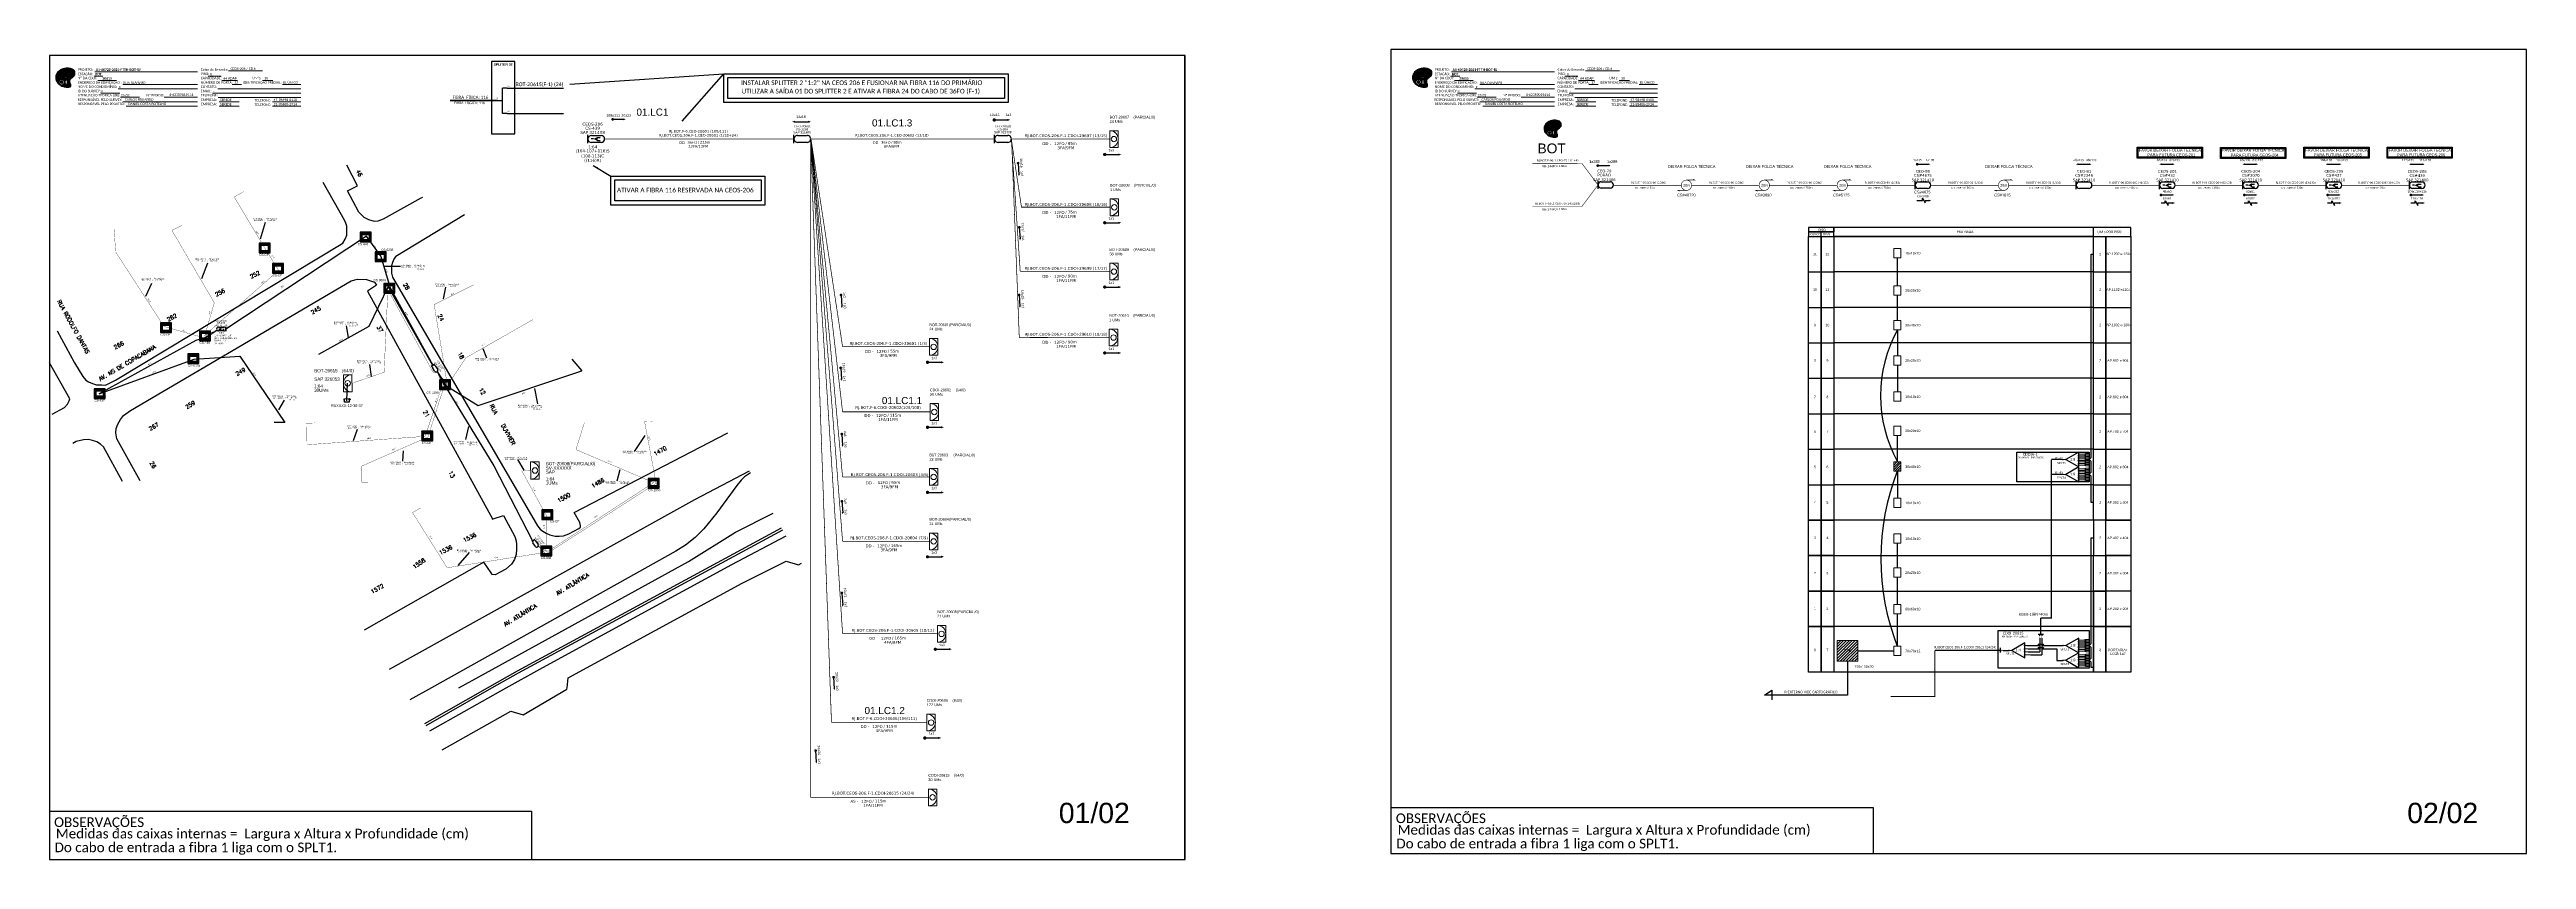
# Paper-space layout 'CDOI-20615' of a CAD drawing. Header units: inches. Extents: x 1028 to 2857, y 10 to 608.
# The model-space entities are those that its viewports show. They can reach past a viewport. Long polylines and large blocks are cut down to what shows.
import ezdxf
from ezdxf.enums import TextEntityAlignment as Align

# ---------------------------------------------------------------- set-up
doc = ezdxf.new("R2010")
doc.units = ezdxf.units.IN
doc.header["$MEASUREMENT"] = 0
doc.linetypes.add('DIVIDE2', pattern=[0.625, 0.25, -0.125, 0, -0.125, 0, -0.125])
doc.layers.get('0').update_dxf_attribs({"color": 252})
for name, color, linetype in [('10.1-Caixas Subterrâneas', 5, 'Continuous'), ('20.4-CEO', 1, 'Continuous'), ('20.4-CEOS', 1, 'Continuous'), ('20.5-CABO AÉREO', 1, 'Continuous'), ('20.5-CEO', 1, 'Continuous'), ('AS BUILT', 10, 'Continuous'), ('CAP a instalar', 1, 'Continuous'), ('CD de instalação futura', 8, 'Continuous'), ('CEO', 1, 'Continuous'), ('FOLHAS', 7, 'Continuous'), ('label_cabos', 7, 'Continuous'), ('Legenda', 7, 'Continuous'), ('ml', 1, 'Continuous'), ('MUB', 252, 'Continuous'), ('NET-RETIRAR', 54, 'DIVIDE2'), ('SETA', 7, 'Continuous'), ('surveys', 7, 'Continuous'), ('surveys legendas', 7, 'Continuous'), ('texto', 255, 'Continuous')]:
    doc.layers.add(name, color=color, linetype=linetype)
for name, color, linetype, lineweight in [("20.0-LEGENDA DOS CDO'S", 1, 'Continuous', 0), ('20.1-CDO_INTERIOR', 1, 'Continuous', 0), ('20.2-CDO_POSTE', 1, 'Continuous', 5), ('40.1-ETIQUETAS', 1, 'Continuous', 20)]:
    doc.layers.add(name, color=color, linetype=linetype, lineweight=lineweight)
doc.layers.add('DROP DE CLIENTE', color=140, linetype='Continuous', plot=False)
doc.layers.add('EXTRA', color=50, linetype='Continuous', plot=False)
doc.styles.add('ARIAL', font='arial.ttf')
doc.styles.add('DIGICADE', font='arial.ttf')
doc.styles.add('MtXpl_Calibri', font='calibri.ttf')
doc.styles.add('ROMANS', font='ROMANS.SHX', dxfattribs={"height": 2.5})
doc.styles.add('siredit', font='verdana.ttf')
doc.styles.get("Standard").update_dxf_attribs({"font": 'arial.ttf'})
doc.styles.add('TELEMAR-RJ', font='arial.ttf')
doc.styles.add('WMF-Calibri0', font='calibri.ttf')
doc.styles.add('WMF-Calibri1', font='calibrib.ttf')
doc.linetypes.add('FENCELINE1', pattern='A,0.25,-0.1,[133,ltypeshp.shx,S=0.1,R=0,X=-0.1,Y=0],-0.1,1', length=1.45)
doc.dimstyles.new('CC', dxfattribs={"dimtxt": 1, "dimasz": 2, "dimexe": 0.18, "dimexo": 0.0625, "dimgap": 0.09, "dimtad": 0, "dimdec": 0, "dimrnd": 1, "dimzin": 0, "dimdsep": 46, "dimtxsty": 'siredit', "dimblk": 'NONE', "dimcen": 0, "dimse1": 1, "dimse2": 1, "dimsd1": 1, "dimsd2": 1, "dimclrt": 7, "dimadec": 0, "dimazin": 0, "dimtfac": 1, "dimtdec": 0, "dimtofl": 0, "dimtmove": 0, "dimatfit": 3, "dimfxl": 0, "dimtolj": 1, "dimtzin": 0, "dimarcsym": 0})
doc.dimstyles.get("Standard").update_dxf_attribs({"dimtxt": 0.18, "dimasz": 0.18, "dimexe": 0.18, "dimexo": 0.0625, "dimgap": 0.09, "dimtad": 0, "dimtih": 1, "dimtoh": 1, "dimdec": 4, "dimzin": 0, "dimdsep": 46, "dimtxsty": 'Standard', "dimcen": 0.09, "dimadec": 0, "dimazin": 0, "dimtfac": 1, "dimtdec": 4, "dimtofl": 0, "dimtmove": 0, "dimatfit": 3, "dimfxl": 0, "dimtolj": 1, "dimtzin": 0, "dimarcsym": 0})

# ---------------------------------------------------------------- blocks, each defined once
blk = doc.blocks.new('*X13')
at = {"color": 0, "linetype": 'Continuous'}
for p, q in [((-1.25, 0.34099), (-0.49099, 1.1)), ((-1.25, 0.517767), (-0.667767, 1.1)), ((-1.25, 0.694544), (-0.844544, 1.1)), ((-1.25, 0.87132), (-1.02132, 1.1)), ((-1.25, 1.048097), (-1.198097, 1.1)), ((-1.25, 0.164214), (-0.8035, 0.610714)), ((-1.25, -0.012563), (-0.8035, 0.433937)), ((-1.25, -0.18934), (-0.8035, 0.25716)), ((-1.25, -0.366117), (-0.8035, 0.080383)), ((-0.789214, 0.625), (-0.314214, 1.1)), ((-0.612437, 0.625), (-0.137437, 1.1)), ((-0.43566, 0.625), (0.03934, 1.1)), ((-0.258883, 0.625), (0.216117, 1.1)), ((-0.082107, 0.625), (0.392893, 1.1)), ((0.09467, 0.625), (0.56967, 1.1)), ((0.271447, 0.625), (0.746447, 1.1)), ((0.448223, 0.625), (0.923223, 1.1)), ((0.625, 0.625), (1.1, 1.1)), ((0.801777, 0.625), (1.25, 1.073223)), ((0.8035, 0.449947), (1.25, 0.896447)), ((0.8035, 0.27317), (1.25, 0.71967)), ((0.8035, 0.096393), (1.25, 0.542893)), ((0.8035, -0.080383), (1.25, 0.366117)), ((0.8035, -0.25716), (1.25, 0.18934)), ((0.8035, -0.433937), (1.25, 0.012563)), ((-1.25, -0.542893), (-0.8035, -0.096393)), ((-1.25, -0.71967), (-0.8035, -0.27317)), ((-1.25, -0.896447), (-0.8035, -0.449947)), ((-1.25, -1.073223), (-0.801777, -0.625)), ((-1.1, -1.1), (-0.625, -0.625)), ((-0.923223, -1.1), (-0.448223, -0.625)), ((-0.746447, -1.1), (-0.271447, -0.625)), ((-0.56967, -1.1), (-0.09467, -0.625)), ((-0.392893, -1.1), (0.082107, -0.625)), ((-0.216117, -1.1), (0.258883, -0.625)), ((-0.03934, -1.1), (0.43566, -0.625)), ((0.137437, -1.1), (0.612437, -0.625)), ((0.314214, -1.1), (0.789214, -0.625)), ((0.49099, -1.1), (1.25, -0.34099)), ((0.667767, -1.1), (1.25, -0.517767)), ((0.8035, -0.610714), (1.25, -0.164214)), ((0.844544, -1.1), (1.25, -0.694544)), ((1.02132, -1.1), (1.25, -0.87132)), ((1.198097, -1.1), (1.25, -1.048097))]:
    blk.add_line(p, q, dxfattribs=at)
blk = doc.blocks.new('MANHOLE_MQ')
at = {"color": 0, "linetype": 'Continuous'}
for p, q in [((0.0000062, 0.0000057), (-0.0000063, 0.0000057)), ((-0.0000063, 0.0000057), (-0.0000063, -0.0000053)), ((-0.000004, 0.0000033), (0.000004, 0.0000033)), ((-0.000004, -0.0000029), (-0.000004, 0.0000033)), ((0.000004, 0.0000033), (0.000004, -0.0000029)), ((0.0000062, -0.0000053), (0.0000062, 0.0000057)), ((-0.0000063, -0.0000053), (0.0000062, -0.0000053)), ((0.000004, -0.0000029), (-0.000004, -0.0000029)), ((0.000004, -0.0000029), (0.000004, -0.0000029))]:
    blk.add_line(p, q, dxfattribs=at)
at = {"color": 0, "linetype": 'Continuous', "xscale": 5e-06, "yscale": 5e-06, "zscale": 1e-05}
blk.add_blockref('*X13', (0, 0.0000002), dxfattribs=at)
blk = doc.blocks.new('CDOI_CT_DRT')
at = {"layer": '20.1-CDO_INTERIOR', "color": 8, "lineweight": 18}
blk.add_lwpolyline([(1.01, -0.75), (1.01, 3.5), (-1.12, 3.5), (-1.11, -0.75)], close=True, dxfattribs=at)
blk.add_circle((-0.05, 1.38), 0.68, dxfattribs=at)
blk.add_arc((-1.12, 1.38), 2.12, 270.05309, 90.05309, dxfattribs=at)
at = {"layer": "20.0-LEGENDA DOS CDO'S", "color": 8, "style": 'ARIAL'}
for tag, p in [('SURVEY', (2.61, 1.6)), ('SAP', (2.61, 0.61)), ('CDO_N', (2.61, 2.69)), ('1:XX', (2.6, -1.08)), ('UMS', (2.6, -2.09))]:
    blk.add_attdef(tag, p, '', height=0.8, rotation=359.97241, dxfattribs=at)
blk.add_attdef('FIBRAS_UTILIZADAS', text='', height=0.8, rotation=359.97241, dxfattribs=at).set_placement((10.32, 2.69), align=Align.CENTER)
blk = doc.blocks.new('Inst CDOI-64')
at = {"layer": '20.1-CDO_INTERIOR', "color": 1, "lineweight": 18}
blk.add_lwpolyline([(-2.12, -2.13), (-2.12, 2.12), (0, 2.12), (0.01, -2.13)], close=True, dxfattribs=at)
blk.add_circle((-1.06, 0), 0.68, dxfattribs=at)
blk.add_arc((0.01, 0), 2.13, 90.02759, 270.02759, dxfattribs=at)
at = {"layer": "20.0-LEGENDA DOS CDO'S", "style": 'ARIAL'}
for tag, p, rotation in [('SAP', (-9.3, 0.61), 359.97241), ('SURVEY', (-9.3, 1.6), 359.97241), ('FID', (-9.3, 2.69), 0.11799), ('1:XX', (-9.31, -1.08), 359.97241), ('UMS', (-9.31, -2.09), 359.97241)]:
    blk.add_attdef(tag, p, '', height=0.8, rotation=rotation, dxfattribs=at)
at = {"layer": "20.0-LEGENDA DOS CDO'S"}
for tag, p, style, flags in [('ID_ATIVIDADE', (-9.3, 3.78), 'ARIAL', 3), ('FATOR', (-1.5, 3.78), 'ARIAL', 1), ('QTDE', (-9.18, -3.66), 'DIGICADE', 3)]:
    blk.add_attdef(tag, p, '', height=0.8, rotation=0.11799, dxfattribs=dict(at, style=style, flags=flags))
at = {"layer": "20.0-LEGENDA DOS CDO'S", "style": 'ARIAL'}
blk.add_attdef('FIBRAS_UTILIZADAS', text='', height=0.8, rotation=359.97241, dxfattribs=at).set_placement((-0.99, 2.69), align=Align.CENTER)
blk = doc.blocks.new('_None')
blk = doc.blocks.new('Inst CB DT OCUP CFOA-SM-DD-S-12')
at = {"layer": 'label_cabos', "color": 0, "style": 'siredit'}
for tag, flags, p in [('ID_ATIVIDADE', 3, (1.3, 2.7)), ('FATOR', 1, (11.6, 2.6))]:
    blk.add_attdef(tag, text='', height=1, rotation=359.69, dxfattribs=dict(at, flags=flags)).set_placement(p, align=Align.MIDDLE_CENTER)
for tag, p in [('TIPO_CABO', (1.1, 0)), ('DESTINO_CABO', (3.1, 1.3)), ('CABO', (4.7, -0.1)), ('/', (7.7, -0.1)), ('LANCE', (10.4, 0)), ('TIPO_CABO', (13.1, 1.2)), ('UND', (16.5, 0)), ('FID', (13.6, -1.4))]:
    blk.add_attdef(tag, text='', height=1, rotation=359.69, dxfattribs=at).set_placement(p, align=Align.MIDDLE_CENTER)
blk.add_attdef('QTDE', (11.9, -0.5), '', height=1, rotation=359.69, dxfattribs=at)
blk = doc.blocks.new('LEGENDA DOS CABOS')
at = {"layer": 'EXTRA', "color": 0, "style": 'siredit'}
for tag, p in [('ID', (4.6, 1)), ('XX', (9, 1))]:
    blk.add_attdef(tag, text='', height=0.48, rotation=359.69, dxfattribs=at).set_placement(p, align=Align.MIDDLE_CENTER)
at = {"layer": 'Legenda', "color": 0, "style": 'siredit'}
for tag, p in [('TIPO_CABO', (1.3, 0)), ('CABO', (4.7, -0.1)), ('/', (6.8, -0.1)), ('METROS', (10, -0.1))]:
    blk.add_attdef(tag, text='', height=0.8, rotation=359.69, dxfattribs=at).set_placement(p, align=Align.MIDDLE_CENTER)
blk = doc.blocks.new('Inst CB DT OCUP CFOA-SM-DD-S-36')
at = {"layer": 'label_cabos', "color": 0, "style": 'siredit'}
for tag, flags, p in [('ID_ATIVIDADE', 3, (1.3, 2.7)), ('FATOR', 1, (11.6, 2.6))]:
    blk.add_attdef(tag, text='', height=1, rotation=359.69, dxfattribs=dict(at, flags=flags)).set_placement(p, align=Align.MIDDLE_CENTER)
for tag, p in [('TIPO_CABO', (1.1, 0)), ('DESTINO_CABO', (3.1, 1.3)), ('CABO', (4.7, -0.1)), ('/', (7.7, -0.1)), ('LANCE', (10.4, 0)), ('TIPO_CABO', (13.1, 1.2)), ('UND', (16.5, 0)), ('FID', (13.6, -1.4))]:
    blk.add_attdef(tag, text='', height=1, rotation=359.69, dxfattribs=at).set_placement(p, align=Align.MIDDLE_CENTER)
blk.add_attdef('QTDE', (11.9, -0.5), '', height=1, rotation=359.69, dxfattribs=at)
blk = doc.blocks.new('OI')
h = blk.add_hatch(color=40)
edge = h.paths.add_edge_path()
edge.add_spline(control_points=[(4.4, -0.7), (3.9, -1), (3.3, -1.5), (2.8, -2.6), (2.9, -3.5), (3.1, -4.3), (3.3, -4.9), (3.4, -5.4), (3.4, -5.9), (3.2, -6.4), (2.5, -6.6), (1.7, -6.6), (0.6, -6.7), (-0.6, -6.4), (-1.6, -6.1), (-2.8, -5.6), (-3.9, -4.8), (-4.9, -3.7), (-5.3, -2.6), (-5.6, -1.9), (-5.8, -1), (-5.7, 0.5), (-5.1, 2), (-4.1, 3), (-3.3, 3.6), (-2.4, 4.2), (-1.4, 4.4), (-0.6, 4.7), (0.8, 4.9), (2.2, 5), (3.8, 4.6), (4.7, 4.2), (5.4, 3.7), (5.8, 3), (6, 2.2), (6, 1.5), (5.7, 0.6), (5.3, 0.1), (4.9, -0.4), (4.5, -0.6), (4.4, -0.7)], knot_values=[0, 0, 0, 0, 1.60434, 2.417191, 3.427595, 4.282808, 4.776746, 5.304182, 5.888771, 6.258406, 6.858137, 7.79129, 8.986195, 10.124242, 11.187857, 12.242908, 13.953784, 15.414161, 16.515391, 17.349188, 17.675853, 19.552021, 21.515531, 22.568638, 23.63245, 24.621084, 25.782718, 26.745347, 27.142653, 29.870543, 31.004649, 31.921532, 32.709589, 33.801391, 34.042471, 35.192333, 35.971461, 36.628871, 37.254359, 37.836911, 37.836911, 37.836911, 37.836911], degree=3, periodic=0)
h.paths.add_polyline_path([(1.1, -0.9, -1), (0, -0.9, -1)], flags=16)
edge = h.paths.add_edge_path(flags=16)
edge.add_ellipse((0.6, -3.6), major_axis=(-0.02, 1.71), ratio=0.361305, start_angle=0, end_angle=360)
h.paths.add_polyline_path([(-0.4, -3.6, -1), (-3.8, -3.6, -1)], flags=16)
edge = h.paths.add_edge_path(flags=0)
edge.add_ellipse((-2.1, -3.6), major_axis=(0, 0.885), ratio=0.758294, start_angle=0, end_angle=360)
at = {"color": 40}
for centre, radius in [((-2.1, -3.6), 1.72), ((0.5, -0.9), 0.587)]:
    blk.add_circle(centre, radius, dxfattribs=at)
blk.add_ellipse((-2.1, -3.6), major_axis=(0, 0.885), ratio=0.758294, start_param=-3.141592653589791, end_param=3.141592653589791, dxfattribs=at)
blk.add_ellipse((0.6, -3.6), major_axis=(-0.02, 1.71), ratio=0.361305, dxfattribs=at)
at = {"color": 40, "start_tangent": (-0.800898, -0.598801), "end_tangent": (-0.800898, -0.598801)}
blk.add_spline([(4.4, -0.7), (3.2, -1.8), (2.9, -2.5), (2.9, -3.5), (3.1, -4.4), (3.3, -4.8), (3.4, -5.4), (3.4, -6), (3.2, -6.3), (2.7, -6.5), (1.7, -6.6), (0.5, -6.6), (-0.6, -6.4), (-1.6, -6.1), (-2.6, -5.7), (-3.9, -4.7), (-4.9, -3.6), (-5.4, -2.6), (-5.6, -1.8), (-5.7, -1.5), (-5.6, 0.4), (-4.8, 2.2), (-4.1, 3), (-3.3, 3.6), (-2.4, 4.1), (-1.3, 4.5), (-0.4, 4.7), (0, 4.8), (2.7, 4.8), (3.8, 4.5), (4.7, 4.2), (5.3, 3.7), (5.9, 2.7), (5.9, 2.5), (5.9, 1.3), (5.7, 0.6), (5.3, 0.1), (4.8, -0.4), (4.4, -0.7)], degree=3, dxfattribs=at)
blk = doc.blocks.new('ETIQUETA_RS5F')
at = {"layer": '40.1-ETIQUETAS', "color": 0, "style": 'siredit'}
blk.add_text('/', height=1.5, dxfattribs=at).set_placement((1.5, -2), align=Align.MIDDLE_RIGHT)
for tag, p in [('ETIQUETA_R_SECUNDARIA', (1.2, 2.1)), ('ETIQUETA_R_PRIMARIA', (1.2, 4.1)), ('F_ATIVAS/F_MORTAS', (1.1, -4.2))]:
    blk.add_attdef(tag, text='', height=1.5, dxfattribs=at).set_placement(p, align=Align.MIDDLE_CENTER)
for tag, p in [('TIPO_CABO', (-6.6, -2.1)), ('CAP_CABO', (0.4, -2.1))]:
    blk.add_attdef(tag, text='', height=1.5, dxfattribs=at).set_placement(p, align=Align.MIDDLE_RIGHT)
for tag, p in [('FUSÃO_1', (0.8, -8.4)), ('FUSÃO_2', (0.8, -10.6)), ('FUSÃO_3', (0.8, -12.9)), ('FUSÃO_4', (0.8, -15.1)), ('FUSÃO_5', (0.8, -17.2))]:
    blk.add_attdef(tag, text='', height=1.5, dxfattribs=at).set_placement(p, align=Align.CENTER)
blk.add_attdef('METROS', text='', height=1.5, dxfattribs=at).set_placement((2.1, -2), align=Align.MIDDLE_LEFT)
blk = doc.blocks.new('CDOE-TEXTO PADRÃO')
at = {"layer": "20.0-LEGENDA DOS CDO'S", "color": 0, "style": 'ARIAL'}
for tag, p in [('CDO_N', (0.5, 7.4)), ('CORDOALHA', (0.5, 4.3)), ('SAP', (0.5, 1.7)), ('SPLITER_1', (0.6, -0.9)), ('SPLITER_2', (0.6, -3.5)), ('(XX-XX_F)S', (0.5, -8.3)), ('(XX-XX_L)S', (0.5, -10.8)), ('UMS', (0.5, -13.1))]:
    blk.add_attdef(tag, p, '', height=1.7, rotation=0.118, dxfattribs=at)
blk.add_attdef('FIBRAS_UTILIZADAS', text='', height=1.7, rotation=0.118, dxfattribs=at).set_placement((19.8, 7.4), align=Align.CENTER)
blk = doc.blocks.new('CDOI_INT')
at = {"layer": '20.1-CDO_INTERIOR', "color": 0, "lineweight": 18}
blk.add_lwpolyline([(4.2, -4.2), (4.2, 4.2), (0, 4.2), (0, -4.2)], close=True, dxfattribs=at)
blk.add_circle((2.1, 0), 1.36, dxfattribs=at)
blk.add_arc((0, 0), 4.25, 270, 90, dxfattribs=at)
at = {"layer": "20.0-LEGENDA DOS CDO'S", "color": 0, "style": 'ARIAL'}
for tag, p in [('CDO_N', (-0.1, 10.4)), ('SURVEY', (-0.1, 8.2)), ('SAP', (-0.1, 6.2)), ('SPLITER_1', (21.2, 10.4)), ('SPLITER_2', (21.2, 8.7)), ('1:XX', (5.9, -2.2)), ('UMS', (5.9, -4.2))]:
    blk.add_attdef(tag, p, '', height=1.36, dxfattribs=at)
blk.add_attdef('FIBRAS_UTILIZADAS', text='', height=1.36, dxfattribs=at).set_placement((15.3, 10.4), align=Align.CENTER)
blk = doc.blocks.new('SURVEY_SURVEY')
for p, q in [((0, 0.0000127), (-0.0000126, 0.000009)), ((-0.0000126, 0.000009), (-0.0000086, 0.000009)), ((-0.0000086, 0), (-0.0000086, 0.000009)), ((0.0000086, 0), (-0.0000086, 0)), ((0, 0.0000127), (0.0000126, 0.000009)), ((0.0000084, 0.0000132), (0.0000098, 0.0000132)), ((0.0000084, 0.0000103), (0.0000084, 0.0000132)), ((0.0000126, 0.000009), (0.0000086, 0.000009)), ((0.0000086, 0.000009), (0.0000086, 0)), ((0.0000098, 0.0000132), (0.0000098, 0.0000099))]:
    blk.add_line(p, q)
blk = doc.blocks.new('SPLT_1-8_SC-APC')
at = {"color": 1, "lineweight": 0}
blk.add_lwpolyline([(-17, -7.5), (-19.3, -7.5)], dxfattribs=at)
at = {"color": 1}
blk.add_lwpolyline([(-7.4, -2.1), (-17, -7.5), (-7.4, -13), (-7.4, -2.1)], dxfattribs=at)
at = {"color": 3, "lineweight": 0}
for points in [[(-3, -3.5), (-7.4, -3.5)], [(-7.4, -4.7), (-3, -4.7)], [(-7.4, -5.8), (-3, -5.8)], [(-7.4, -7), (-3, -7)], [(-7.4, -8.1), (-3, -8.1)], [(-7.4, -9.3), (-3, -9.3)], [(-7.4, -10.4), (-3, -10.4)], [(-7.4, -11.6), (-3, -11.6)], [(-2.4, -3), (-2.4, -4)], [(-2.4, -3), (0, -3)], [(-2.4, -4), (0, -4)], [(-2.4, -4.2), (-2.4, -5.2)], [(-2.4, -4.2), (0, -4.2)], [(-2.4, -5.2), (0, -5.2)], [(-2.4, -5.3), (-2.4, -6.3)], [(-2.4, -5.3), (0, -5.3)], [(-2.4, -6.3), (0, -6.3)], [(-2.4, -6.5), (-2.4, -7.5)], [(-2.4, -6.5), (0, -6.5)], [(-2.4, -7.5), (0, -7.5)], [(-2.4, -7.6), (-2.4, -8.6)], [(-2.4, -7.6), (0, -7.6)], [(-2.4, -8.6), (0, -8.6)], [(-2.4, -8.8), (-2.4, -9.8)], [(-2.4, -8.8), (0, -8.8)], [(-2.4, -9.8), (0, -9.8)], [(-2.4, -9.9), (-2.4, -10.9)], [(-2.4, -9.9), (0, -9.9)], [(-2.4, -10.9), (0, -10.9)], [(-2.4, -11.1), (-2.4, -12.1)], [(-2.4, -11.1), (0, -11.1)], [(-2.4, -12.1), (0, -12.1)]]:
    blk.add_lwpolyline(points, dxfattribs=at)
for points in [[(-3, -3.2), (-2.4, -3.2), (-2.4, -3.8), (-3, -3.8)], [(-3, -4.4), (-2.4, -4.4), (-2.4, -5), (-3, -5)], [(-3, -5.5), (-2.4, -5.5), (-2.4, -6.1), (-3, -6.1)], [(-3, -6.7), (-2.4, -6.7), (-2.4, -7.3), (-3, -7.3)], [(-3, -7.8), (-2.4, -7.8), (-2.4, -8.4), (-3, -8.4)], [(-3, -9), (-2.4, -9), (-2.4, -9.6), (-3, -9.6)], [(-3, -10.1), (-2.4, -10.1), (-2.4, -10.7), (-3, -10.7)], [(-3, -11.3), (-2.4, -11.3), (-2.4, -11.9), (-3, -11.9)]]:
    blk.add_lwpolyline(points, close=True, dxfattribs=at)
at = {"color": 1, "style": 'ARIAL'}
for s, height, p in [('1:8', 2, (-13.9, -8.4)), ('S1', 0.75, (-8.7, -3.8)), ('S2', 0.75, (-8.7, -5)), ('S3', 0.75, (-8.7, -6.2)), ('S4', 0.75, (-8.7, -7.4)), ('S5', 0.75, (-8.7, -8.6)), ('S6', 0.75, (-8.7, -9.7)), ('S7', 0.75, (-8.7, -10.8)), ('S8', 0.75, (-8.7, -11.9))]:
    blk.add_text(s, height=height, dxfattribs=at).set_placement(p)

msp = doc.modelspace()

# ---------------------------------------------------------------- hatches: boundary and pattern name
h = msp.add_hatch()
h.set_pattern_fill('ANSI31', color=1, scale=10)
h.set_pattern_definition([(45, (18681.7027, 295664.1669), (-0.88388348, 0.88388348), [])])
h.paths.add_polyline_path([(30874.5, 297447.2), (30869.2, 297447.2), (30869.2, 297440.3), (30874.5, 297440.3)])
h = msp.add_hatch(color=3)
h.dxf.hatch_style = 1
edge = h.paths.add_edge_path()
edge.add_arc((30994.1, 297448.8), 0.205, 0, 360)
h = msp.add_hatch(color=3)
h.dxf.hatch_style = 1
edge = h.paths.add_edge_path()
edge.add_arc((30994.1, 297437.9), 0.205, 0, 360)
h = msp.add_hatch()
h.set_pattern_fill('ANSI31', color=1, scale=12, style=0)
h.set_pattern_definition([(45, (30093.7938, 296837.7616), (-1.0606602, 1.0606602), [])])
h.paths.add_polyline_path([(30842.6, 297315), (30827.4, 297315), (30827.4, 297299.9), (30842.6, 297299.9)])
h.paths.add_polyline_path([(30832.1, 297306), (30838.6, 297306), (30838.6, 297309.9), (30832.1, 297309.9)], flags=9)
h = msp.add_hatch(color=3)
h.dxf.hatch_style = 1
edge = h.paths.add_edge_path()
edge.add_arc((30954.2, 297307.9), 0.256, 0, 360)
h = msp.add_hatch(color=3)
h.dxf.hatch_style = 1
edge = h.paths.add_edge_path()
edge.add_arc((30994.1, 297311.4), 0.256, 0, 360)
h = msp.add_hatch(color=3)
h.dxf.hatch_style = 1
edge = h.paths.add_edge_path()
edge.add_arc((30994.1, 297300.5), 0.256, 0, 360)
at = {"layer": 'AS BUILT'}
h = msp.add_hatch(color=3, dxfattribs=at)
h.dxf.hatch_style = 1
edge = h.paths.add_edge_path()
edge.add_arc((30967.5, 297311.4), 0.242, 0, 360)
h = msp.add_hatch(color=3, dxfattribs=at)
h.dxf.hatch_style = 1
edge = h.paths.add_edge_path()
edge.add_arc((30968.5, 297309.1), 0.242, 0, 360)
h = msp.add_hatch(color=3, dxfattribs=at)
h.dxf.hatch_style = 1
edge = h.paths.add_edge_path()
edge.add_arc((30969.5, 297306.8), 0.242, 0, 360)
h = msp.add_hatch(color=3, dxfattribs=at)
h.dxf.hatch_style = 1
edge = h.paths.add_edge_path()
edge.add_arc((30970.5, 297304.5), 0.242, 0, 360)

# ---------------------------------------------------------------- linework, layer by layer
at = {"color": 1, "linetype": 'Continuous', "lineweight": 60}
msp.add_line((29838.1, 297714.1), (29803.3, 297714), dxfattribs=at)
at = {"color": 1, "linetype": 'Continuous'}
for p, q in [((29838.1, 297714.1), (29841.7, 297714.1)), ((29841.7, 297723.1), (29841.7, 297704.5)), ((29845.4, 297723.1), (29841.9, 297723.1)), ((29845.4, 297704.5), (29841.9, 297704.5))]:
    msp.add_line(p, q, dxfattribs=at)
at = {"color": 10, "linetype": 'Continuous'}
for p, q in [((29845.4, 297723.1), (29886.8, 297723.1)), ((29845.4, 297704.6), (29886.8, 297704.5))]:
    msp.add_line(p, q, dxfattribs=at)
at = {"color": 0}
for p, q in [((30806.3, 297613.7), (30815.6, 297613.7)), ((30806.3, 297587.5), (30806.3, 297613.7)), ((30806.3, 297613.7), (30815.6, 297613.7)), ((30815.6, 297613.7), (30815.6, 297587.5)), ((30815.6, 297613.7), (30824.9, 297613.7)), ((30815.6, 297587.5), (30815.6, 297613.7)), ((30815.6, 297613.7), (30824.9, 297613.7)), ((31016.6, 297613.7), (30824.9, 297613.7)), ((30824.9, 297613.7), (30824.9, 297587.5)), ((31016.6, 297613.7), (30824.9, 297613.7)), ((31016.6, 297613.7), (31025.8, 297613.7)), ((31016.6, 297587.5), (31016.6, 297613.7)), ((31016.6, 297613.7), (31025.8, 297613.7)), ((31025.8, 297613.7), (31044.4, 297613.7)), ((31025.8, 297587.5), (31025.8, 297613.7)), ((31025.8, 297613.7), (31025.8, 297587.5)), ((31025.8, 297613.7), (31044.4, 297613.7)), ((31044.4, 297613.7), (31044.4, 297587.5)), ((30806.3, 297587.5), (30815.6, 297587.5)), ((30806.3, 297561.3), (30806.3, 297587.5)), ((30815.6, 297587.5), (30815.6, 297561.3)), ((30815.6, 297587.5), (30824.9, 297587.5)), ((30815.6, 297561.3), (30815.6, 297587.5)), ((31016.6, 297587.5), (30824.9, 297587.5)), ((30824.9, 297587.5), (30824.9, 297561.3)), ((31016.6, 297587.5), (31025.8, 297587.5)), ((31016.6, 297561.3), (31016.6, 297587.5)), ((31025.8, 297587.5), (31044.4, 297587.5)), ((31025.8, 297561.3), (31025.8, 297587.5)), ((31025.8, 297587.5), (31025.8, 297561.3)), ((31044.4, 297587.5), (31044.4, 297561.3)), ((30806.3, 297561.3), (30815.6, 297561.3)), ((30806.3, 297535.1), (30806.3, 297561.3)), ((30815.6, 297561.3), (30815.6, 297535.1)), ((30815.6, 297561.3), (30824.9, 297561.3)), ((30815.6, 297535.1), (30815.6, 297561.3)), ((31016.6, 297561.3), (30824.9, 297561.3)), ((30824.9, 297561.3), (30824.9, 297535.1)), ((31016.6, 297561.3), (31025.8, 297561.3)), ((31016.6, 297535.1), (31016.6, 297561.3)), ((31025.8, 297561.3), (31044.4, 297561.3)), ((31025.8, 297535.1), (31025.8, 297561.3)), ((31025.8, 297561.3), (31025.8, 297535.1)), ((31044.4, 297561.3), (31044.4, 297535.1)), ((30806.3, 297535.1), (30815.6, 297535.1)), ((30806.3, 297508.9), (30806.3, 297535.1)), ((30815.6, 297535.1), (30815.6, 297508.9)), ((30815.6, 297535.1), (30824.9, 297535.1)), ((30815.6, 297508.9), (30815.6, 297535.1)), ((31016.6, 297535.1), (30824.9, 297535.1)), ((30824.9, 297535.1), (30824.9, 297508.9)), ((31016.6, 297535.1), (31025.8, 297535.1)), ((31016.6, 297508.9), (31016.6, 297535.1)), ((31025.8, 297535.1), (31044.4, 297535.1)), ((31025.8, 297508.9), (31025.8, 297535.1)), ((31025.8, 297535.1), (31025.8, 297508.9)), ((31044.4, 297535.1), (31044.4, 297508.9)), ((30806.3, 297508.9), (30815.6, 297508.9)), ((30806.3, 297482.7), (30806.3, 297508.9)), ((30815.6, 297508.9), (30815.6, 297482.7)), ((30815.6, 297508.9), (30824.9, 297508.9)), ((30815.6, 297482.7), (30815.6, 297508.9)), ((31016.6, 297508.9), (30824.9, 297508.9)), ((30824.9, 297508.9), (30824.9, 297482.7)), ((31016.6, 297508.9), (31025.8, 297508.9)), ((31016.6, 297482.7), (31016.6, 297508.9)), ((31025.8, 297508.9), (31044.4, 297508.9)), ((31025.8, 297482.7), (31025.8, 297508.9)), ((31025.8, 297508.9), (31025.8, 297482.7)), ((31044.4, 297508.9), (31044.4, 297482.7)), ((30806.3, 297482.7), (30815.6, 297482.7)), ((30806.3, 297456.5), (30806.3, 297482.7)), ((30815.6, 297482.7), (30815.6, 297456.5)), ((30815.6, 297482.7), (30824.9, 297482.7)), ((30815.6, 297456.5), (30815.6, 297482.7)), ((31016.6, 297482.7), (30824.9, 297482.7)), ((30824.9, 297482.7), (30824.9, 297456.5)), ((31016.6, 297482.7), (31025.8, 297482.7)), ((31016.6, 297456.5), (31016.6, 297482.7)), ((31025.8, 297482.7), (31044.4, 297482.7)), ((31025.8, 297456.5), (31025.8, 297482.7)), ((31025.8, 297482.7), (31025.8, 297456.5)), ((31044.4, 297482.7), (31044.4, 297456.5)), ((30806.3, 297456.5), (30815.6, 297456.5)), ((30806.3, 297430.3), (30806.3, 297456.5)), ((30815.6, 297456.5), (30815.6, 297430.3)), ((30815.6, 297456.5), (30824.9, 297456.5)), ((30815.6, 297430.3), (30815.6, 297456.5)), ((31016.6, 297456.5), (30824.9, 297456.5)), ((30824.9, 297456.5), (30824.9, 297430.3)), ((31016.6, 297456.5), (31025.8, 297456.5)), ((31016.6, 297430.3), (31016.6, 297456.5)), ((31025.8, 297456.5), (31044.4, 297456.5)), ((31025.8, 297430.3), (31025.8, 297456.5)), ((31025.8, 297456.5), (31025.8, 297430.3)), ((31044.4, 297456.5), (31044.4, 297430.3)), ((31016.6, 297430.3), (30824.9, 297430.3)), ((31016.6, 297404.1), (30824.9, 297404.1)), ((31016.6, 297404.1), (31016.6, 297377.9)), ((30824.9, 297377.9), (31016.6, 297377.9)), ((30824.9, 297351.7), (31016.6, 297351.7)), ((31016.6, 297351.7), (31016.6, 297325.5)), ((31025.8, 297325.5), (31025.8, 297351.7)), ((31044.4, 297351.7), (31044.4, 297325.5)), ((31016.6, 297325.5), (30824.9, 297325.5)), ((31016.6, 297325.5), (31016.6, 297291.7)), ((31044.4, 297325.5), (31025.8, 297325.5)), ((31025.8, 297291.7), (31025.8, 297325.5)), ((31044.4, 297325.5), (31044.4, 297291.7)), ((31016.6, 297291.7), (30824.9, 297291.7)), ((31044.4, 297291.7), (31025.8, 297291.7))]:
    msp.add_line(p, q, dxfattribs=at)
for points in [[(29507.3, 297153.4), (30345.8, 297153.4), (30345.8, 297747.4), (29507.3, 297747.4), (29507.3, 297153.4)], [(30497.9, 297157.8), (31336.5, 297157.8), (31336.5, 297751.8), (30497.9, 297751.8), (30497.9, 297157.8)], [(30886.5, 297667), (30894.4, 297667)], [(31005.5, 297667), (31013.5, 297667)], [(31067, 297667), (31075, 297667)], [(31128.5, 297667), (31136.5, 297667)], [(30890.4, 297640.2), (30890.4, 297642), (30892.5, 297638.4), (30892.5, 297640.2)], [(31066.6, 297644.3), (31074.6, 297644.3)], [(31069.7, 297638.4), (31069.7, 297640.1), (31071.8, 297636.6), (31071.8, 297638.4)], [(31128.1, 297644.3), (31136.1, 297644.3)], [(31131.2, 297638.4), (31131.2, 297640.1), (31133.3, 297636.6), (31133.3, 297638.4)], [(30815.6, 297613.7), (30815.6, 297617)], [(30824.9, 297613.7), (31044.4, 297613.7), (31044.4, 297620.2), (30824.9, 297620.2), (30824.9, 297620.2), (30824.9, 297617)], [(31016.6, 297613.7), (31016.6, 297620.2)], [(31025.8, 297325.5), (31044.4, 297325.5)], [(29507.3, 297189.1), (29863.2, 297189.1)], [(30498, 297191.9), (30854, 297191.9)], [(30854, 297191.9), (30854, 297157.8)]]:
    msp.add_lwpolyline(points, dxfattribs=at)
at = {"color": 1}
for points in [[(29833.8, 297689.4), (29851, 297689.4), (29851, 297743), (29833.8, 297743)], [(30005.2, 297733.9), (30215.4, 297733.9), (30215.4, 297712.6), (30005.2, 297712.6)], [(30008.2, 297731), (30212.5, 297731), (30212.5, 297715.5), (30008.2, 297715.5)], [(29921.8, 297658.3), (30035.7, 297658.3), (30035.7, 297636.9), (29921.8, 297636.9)], [(29924.7, 297655.4), (30032.8, 297655.4), (30032.8, 297639.9), (29924.7, 297639.9)], [(30960.2, 297454.3), (31013.4, 297454.3), (31013.4, 297432.5), (30960.2, 297432.5)], [(30946.3, 297322.5), (31013.4, 297322.5), (31013.4, 297294.8), (30946.3, 297294.8)]]:
    msp.add_lwpolyline(points, close=True, dxfattribs=at)
at = {"color": 7, "lineweight": 0}
for points in [[(29540.2, 297732.1), (29546.8, 297732.1)], [(29540.8, 297735.4), (29616.7, 297735.4)], [(29542.9, 297729), (29556.8, 297729)], [(29561.5, 297725.8), (29616.7, 297725.8)], [(29624.5, 297732.1), (29634, 297732.1)], [(29634.6, 297729), (29646.2, 297729)], [(29639.6, 297735.9), (29664.7, 297735.9)], [(29642.2, 297725.8), (29649.1, 297725.8)], [(29664.5, 297729), (29672.2, 297729)], [(29679.3, 297725.8), (29692.9, 297725.8)], [(30542.1, 297732.1), (30548.7, 297732.1)], [(30542.6, 297735.4), (30618.6, 297735.4)], [(30544.8, 297729), (30558.7, 297729)], [(30563.4, 297725.8), (30618.6, 297725.8)], [(30626.4, 297732.1), (30635.9, 297732.1)], [(30636.5, 297729), (30648.1, 297729)], [(30641.5, 297735.9), (30666.6, 297735.9)], [(30644, 297725.8), (30651, 297725.8)], [(30666.4, 297729), (30674.1, 297729)], [(30681.2, 297725.8), (30694.8, 297725.8)], [(29545.2, 297719.6), (29559.2, 297719.6)], [(29558.1, 297722.7), (29616.7, 297722.7)], [(29559.8, 297716.6), (29573.7, 297716.6)], [(29561.5, 297713.1), (29616.7, 297713.1)], [(29564, 297709.8), (29616.7, 297709.8)], [(29592.1, 297716.6), (29616.6, 297716.6)], [(29592.6, 297716.6), (29616.7, 297716.6)], [(29627.6, 297719.4), (29692.9, 297719.4)], [(29631.7, 297722.7), (29692.9, 297722.7)], [(29631.9, 297716.2), (29692.9, 297716.2)], [(29632.5, 297713.1), (29647.3, 297713.1)], [(29632.5, 297709.8), (29647.3, 297709.8)], [(29672.1, 297713.1), (29692.9, 297713.1)], [(29672.1, 297709.8), (29692.9, 297709.8)], [(30547.1, 297719.6), (30561, 297719.6)], [(30559.9, 297722.7), (30618.6, 297722.7)], [(30561.6, 297716.6), (30575.6, 297716.6)], [(30563.4, 297713.1), (30618.6, 297713.1)], [(30565.8, 297709.8), (30618.6, 297709.8)], [(30594, 297716.6), (30618.5, 297716.6)], [(30594.5, 297716.6), (30618.6, 297716.6)], [(30629.5, 297719.4), (30694.8, 297719.4)], [(30633.6, 297722.7), (30694.8, 297722.7)], [(30633.8, 297716.2), (30694.8, 297716.2)], [(30634.4, 297713.1), (30649.2, 297713.1)], [(30634.4, 297709.8), (30649.2, 297709.8)], [(30674, 297713.1), (30694.8, 297713.1)], [(30674, 297709.8), (30694.8, 297709.8)]]:
    msp.add_lwpolyline(points, dxfattribs=at)
at = {"color": 0}
for points, const_width in [([(29922.7, 297700.3, 1), (29923.7, 297700.2, 1)], 1), ([(30650.1, 297666, 1), (30651.1, 297666, 1)], 1), ([(30716.1, 297655.3, 1.000012), (30716.1, 297647.7, 0.999978)], 0.42), ([(30773.6, 297655.3, 1.000012), (30773.6, 297647.7, 0.999978)], 0.42), ([(30831.2, 297655.3, 1.000012), (30831.2, 297647.7, 0.999978)], 0.42), ([(30886, 297667, 1), (30887, 297667, 1)], 1), ([(30950.3, 297655.3, 1.000012), (30950.3, 297647.7, 0.999978)], 0.42), ([(31066.1, 297644.3, 1), (31067.1, 297644.3, 1)], 1), ([(31127.6, 297644.3, 1), (31128.6, 297644.3, 1)], 1), ([(30073, 297234.4, 1), (30073.1, 297233.4, 1)], 1)]:
    msp.add_lwpolyline(points, format="xyb", close=True, dxfattribs=dict(at, const_width=const_width))
for points, const_width in [([(30204.4, 297699.7, 1), (30205.7, 297699.7, 1)], 1.21), ([(30286, 297674.2, 1), (30287.2, 297674.2, 1)], 1.21), ([(30222.6, 297668.3, 1), (30222.7, 297667.3, 1)], 1), ([(30223.5, 297620.9, 1), (30223.5, 297619.9, 1)], 1), ([(30286, 297623.8, 1), (30287.2, 297623.8, 1)], 1.21), ([(30091.8, 297570.9, 1), (30091.9, 297569.9, 1)], 1), ([(30223.3, 297571, 1), (30223.4, 297570, 1)], 1), ([(30286, 297576.3, 1), (30287.2, 297576.3, 1)], 1.21), ([(30286, 297527.6, 1), (30287.2, 297527.6, 1)], 1.21), ([(30091.5, 297517.1, 1), (30091.6, 297516.1, 1)], 1), ([(30155.1, 297520.7, 1), (30156.3, 297520.7, 1)], 1.21), ([(30092.4, 297468.2, 1), (30092.5, 297467.2, 1)], 1), ([(30155.1, 297472.7, 1), (30156.3, 297472.7, 1)], 1.21), ([(30092.5, 297418.5, 1), (30092.5, 297417.5, 1)], 1), ([(30155.1, 297424.6, 1), (30156.3, 297424.6, 1)], 1.21), ([(30155.1, 297377, 1), (30156.3, 297377, 1)], 1.21), ([(30092.5, 297350.8, 1), (30092.5, 297349.9, 1)], 1), ([(30160.9, 297308.7, 1), (30162.1, 297308.7, 1)], 1.21), ([(30086.3, 297288.5, 1), (30086.4, 297287.5, 1)], 1), ([(30153.1, 297243.2, 1), (30154.4, 297243.2, 1)], 1.21)]:
    msp.add_lwpolyline(points, format="xyb", close=True, dxfattribs=dict(const_width=const_width))
at = {"color": 3, "ltscale": 9e-07}
for points in [[(31049, 297679.7), (31097.2, 297679.7), (31097.2, 297671.5), (31049, 297671.5)], [(31049.7, 297678.9), (31096.5, 297678.9), (31096.5, 297672.2), (31049.7, 297672.2)], [(31110.5, 297679.4), (31158.7, 297679.4), (31158.7, 297671.2), (31110.5, 297671.2)], [(31111.2, 297678.6), (31158, 297678.6), (31158, 297672), (31111.2, 297672)], [(31172, 297679.7), (31220.2, 297679.7), (31220.2, 297671.5), (31172, 297671.5)], [(31172.8, 297678.9), (31219.5, 297678.9), (31219.5, 297672.2), (31172.8, 297672.2)], [(31233.5, 297679.7), (31281.7, 297679.7), (31281.7, 297671.5), (31233.5, 297671.5)], [(31234.2, 297678.9), (31281, 297678.9), (31281, 297672.2), (31234.2, 297672.2)]]:
    msp.add_lwpolyline(points, close=True, dxfattribs=at)
at = {"color": 0, "const_width": 0.394}
for points in [[(30716.1, 297655.3), (30722.4, 297655.3), (30721.1, 297655.9)], [(30773.6, 297655.3), (30779.9, 297655.3), (30778.7, 297655.9)], [(30831.2, 297655.3), (30837.5, 297655.3), (30836.2, 297655.9)], [(30950.3, 297655.3), (30956.6, 297655.3), (30955.3, 297655.9)], [(30716.1, 297647.7), (30709.8, 297647.7), (30711, 297647.1)], [(30773.6, 297647.7), (30767.3, 297647.7), (30768.6, 297647.1)], [(30831.2, 297647.7), (30824.9, 297647.7), (30826.2, 297647.1)], [(30950.3, 297647.7), (30944, 297647.7), (30945.2, 297647.1)]]:
    msp.add_lwpolyline(points, dxfattribs=at)
at = {"color": 7}
for points in [[(31190, 297667), (31198, 297667)], [(31251.5, 297667), (31259.5, 297667)], [(31189.6, 297644.3), (31197.6, 297644.3)], [(31192.7, 297638.4), (31192.7, 297640.1), (31194.8, 297636.6), (31194.8, 297638.4)], [(31251.1, 297644.3), (31259.1, 297644.3)], [(31254.2, 297638.4), (31254.2, 297640.1), (31256.3, 297636.6), (31256.3, 297638.4)]]:
    msp.add_lwpolyline(points, dxfattribs=at)
at = {"color": 7, "const_width": 1}
for points in [[(31189.1, 297644.3, 1), (31190.1, 297644.3, 1)], [(31250.6, 297644.3, 1), (31251.6, 297644.3, 1)]]:
    msp.add_lwpolyline(points, format="xyb", close=True, dxfattribs=at)
at = {"color": 0}
for points in [[(30806.3, 297617), (30824.9, 297617), (30824.9, 297620.2), (30806.3, 297620.2)], [(30806.3, 297613.7), (30824.9, 297613.7), (30824.9, 297617), (30806.3, 297617)], [(30806.3, 297430.3), (30815.6, 297430.3), (30815.6, 297404.1), (30806.3, 297404.1)], [(30815.6, 297430.3), (30824.9, 297430.3), (30824.9, 297404.1), (30815.6, 297404.1)], [(31016.6, 297430.3), (31025.8, 297430.3), (31025.8, 297404.1), (31016.6, 297404.1)], [(31025.8, 297430.3), (31044.4, 297430.3), (31044.4, 297404.1), (31025.8, 297404.1)], [(30806.3, 297404.1), (30815.6, 297404.1), (30815.6, 297377.9), (30806.3, 297377.9)], [(30815.6, 297404.1), (30824.9, 297404.1), (30824.9, 297377.9), (30815.6, 297377.9)], [(31025.8, 297404.1), (31044.4, 297404.1), (31044.4, 297377.9), (31025.8, 297377.9)], [(30806.3, 297377.9), (30815.6, 297377.9), (30815.6, 297351.7), (30806.3, 297351.7)], [(30815.6, 297377.9), (30824.9, 297377.9), (30824.9, 297351.7), (30815.6, 297351.7)], [(31016.6, 297377.9), (31025.8, 297377.9), (31025.8, 297351.7), (31016.6, 297351.7)], [(31025.8, 297377.9), (31044.4, 297377.9), (31044.4, 297351.7), (31025.8, 297351.7)], [(30806.3, 297351.7), (30815.6, 297351.7), (30815.6, 297325.5), (30806.3, 297325.5)], [(30815.6, 297351.7), (30824.9, 297351.7), (30824.9, 297325.5), (30815.6, 297325.5)], [(31016.6, 297351.7), (31025.8, 297351.7), (31025.8, 297325.5), (31016.6, 297325.5)], [(30806.3, 297325.5), (30815.6, 297325.5), (30815.6, 297291.7), (30806.3, 297291.7)], [(30815.6, 297325.5), (30824.9, 297325.5), (30824.9, 297291.7), (30815.6, 297291.7)], [(31016.6, 297325.5), (31025.8, 297325.5), (31025.8, 297291.7), (31016.6, 297291.7)]]:
    msp.add_lwpolyline(points, close=True, dxfattribs=at)
at = {"color": 0, "lineweight": 0}
for points in [[(30869.2, 297604.8), (30874.5, 297604.8), (30874.5, 297597.9), (30869.2, 297597.9)], [(30869.2, 297577.3), (30874.5, 297577.3), (30874.5, 297570.4), (30869.2, 297570.4)], [(30869.2, 297551.7), (30874.5, 297551.7), (30874.5, 297544.8), (30869.2, 297544.8)], [(30869.2, 297525.6), (30874.5, 297525.6), (30874.5, 297518.7), (30869.2, 297518.7)], [(30869.2, 297498.9), (30874.5, 297498.9), (30874.5, 297492), (30869.2, 297492)], [(30869.2, 297473.6), (30874.5, 297473.6), (30874.5, 297466.7), (30869.2, 297466.7)], [(30869.2, 297420.3), (30874.5, 297420.3), (30874.5, 297413.4), (30869.2, 297413.4)], [(30869.2, 297394), (30874.5, 297394), (30874.5, 297387.1), (30869.2, 297387.1)], [(30869.2, 297368.8), (30874.5, 297368.8), (30874.5, 297362), (30869.2, 297362)], [(30869.2, 297341.9), (30874.5, 297341.9), (30874.5, 297335), (30869.2, 297335)], [(30869.2, 297310.9), (30874.5, 297310.9), (30874.5, 297304), (30869.2, 297304)]]:
    msp.add_lwpolyline(points, close=True, dxfattribs=at)
at = {"color": 3}
for points in [[(30871.9, 297577.3), (30871.9, 297597.9)], [(31014.9, 297440.7), (31014.9, 297440.7), (31014.9, 297447.4), (31013.4, 297448.9), (31014.9, 297450.4), (31014.9, 297600.6), (31016.6, 297600.6)], [(30871.9, 297551.7), (30871.9, 297570.4)], [(30871.9, 297544.8), (30871.9, 297525.6)], [(30871.9, 297518.7), (30871.9, 297498.9)], [(30871.9, 297447.2), (30871.9, 297466.7)], [(30871.9, 297440.3), (30871.9, 297420.3)], [(31016.6, 297417.2), (31014.9, 297417.2), (31014.9, 297436.5), (31013.4, 297438), (31014.9, 297439.5), (31014.9, 297440.7)], [(30871.9, 297368.8), (30871.9, 297387.1)], [(31014.9, 297315.9), (31014.9, 297391), (31016.6, 297391)], [(30871.9, 297341.9), (30871.9, 297362)], [(30871.9, 297310.9), (30871.9, 297335)], [(30842.6, 297307.5), (30869.2, 297307.5)], [(30947.7, 297307.9), (30948.7, 297307.9)], [(30950, 297307.9), (30954.2, 297307.9)], [(30979.2, 297309.1), (30989.7, 297309.1), (30989.7, 297300.5)], [(31014.9, 297306.1), (31014.9, 297310), (31013.4, 297311.5), (31014.9, 297313), (31014.9, 297315.9)], [(31014.9, 297299), (31014.9, 297299.1), (31013.4, 297300.6), (31014.9, 297302.1), (31014.9, 297306.1)], [(31016.6, 297295.2), (31014.9, 297295.2), (31014.9, 297299)]]:
    msp.add_lwpolyline(points, dxfattribs=at)
at = {"color": 1}
for points in [[(31013.4, 297432.5), (31013.4, 297432.5), (31013.4, 297432.5), (30960.2, 297432.5), (30960.2, 297454.3), (30960.2, 297454.3)], [(31006, 297454.3), (30996.3, 297448.8), (31006, 297443.4), (31006, 297454.3)], [(31006, 297443.4), (30996.3, 297437.9), (31006, 297432.5), (31006, 297443.4)], [(31013.4, 297294.8), (31013.4, 297294.8), (31013.4, 297294.8), (30946.3, 297294.8), (30946.3, 297322.5), (30946.3, 297322.5)], [(30947.7, 297309.8), (30947.7, 297306.3)], [(30966.1, 297313.4), (30956.5, 297307.9), (30966.1, 297302.5), (30966.1, 297313.4)]]:
    msp.add_lwpolyline(points, dxfattribs=at)
at = {"color": 3, "lineweight": 0}
for points in [[(31010.4, 297452.9), (31006, 297452.9)], [(31006, 297451.7), (31010.4, 297451.7)], [(31006, 297450.6), (31010.4, 297450.6)], [(31010.9, 297453.4), (31010.9, 297452.4)], [(31010.9, 297453.4), (31013.4, 297453.4)], [(31010.9, 297452.4), (31013.4, 297452.4)], [(31010.9, 297452.2), (31010.9, 297451.2)], [(31010.9, 297452.2), (31013.4, 297452.2)], [(31010.9, 297451.2), (31013.4, 297451.2)], [(31010.9, 297451), (31010.9, 297450.1)], [(31010.9, 297451), (31013.4, 297451)], [(31006, 297449.4), (31010.4, 297449.4)], [(31006, 297448.2), (31010.4, 297448.2)], [(31006, 297447.1), (31010.4, 297447.1)], [(31006, 297445.9), (31010.4, 297445.9)], [(31006, 297444.8), (31010.4, 297444.8)], [(31010.4, 297442), (31006, 297442)], [(31006, 297440.8), (31010.4, 297440.8)], [(31006, 297439.7), (31010.4, 297439.7)], [(31006, 297438.5), (31010.4, 297438.5)], [(31006, 297437.4), (31010.4, 297437.4)], [(31006, 297436.2), (31010.4, 297436.2)], [(31006, 297435), (31010.4, 297435)], [(31006, 297433.9), (31010.4, 297433.9)], [(31010.9, 297450.1), (31013.4, 297450.1)], [(31010.9, 297449.9), (31010.9, 297448.9)], [(31010.9, 297449.9), (31013.4, 297449.9)], [(31010.9, 297448.9), (31013.4, 297448.9)], [(31010.9, 297448.7), (31010.9, 297447.8)], [(31010.9, 297448.7), (31013.4, 297448.7)], [(31010.9, 297447.8), (31013.4, 297447.8)], [(31010.9, 297447.6), (31010.9, 297446.6)], [(31010.9, 297447.6), (31013.4, 297447.6)], [(31010.9, 297446.6), (31013.4, 297446.6)], [(31010.9, 297446.4), (31010.9, 297445.4)], [(31010.9, 297446.4), (31013.4, 297446.4)], [(31010.9, 297445.4), (31013.4, 297445.4)], [(31010.9, 297445.3), (31010.9, 297444.3)], [(31010.9, 297445.3), (31013.4, 297445.3)], [(31010.9, 297444.3), (31013.4, 297444.3)], [(31010.9, 297442.5), (31010.9, 297441.5)], [(31010.9, 297442.5), (31013.4, 297442.5)], [(31010.9, 297441.5), (31013.4, 297441.5)], [(31010.9, 297441.3), (31010.9, 297440.3)], [(31010.9, 297441.3), (31013.4, 297441.3)], [(31010.9, 297440.3), (31013.4, 297440.3)], [(31010.9, 297440.2), (31010.9, 297439.2)], [(31010.9, 297440.2), (31013.4, 297440.2)], [(31010.9, 297439.2), (31013.4, 297439.2)], [(31010.9, 297439), (31010.9, 297438)], [(31010.9, 297439), (31013.4, 297439)], [(31010.9, 297438), (31013.4, 297438)], [(31010.9, 297437.8), (31010.9, 297436.9)], [(31010.9, 297437.8), (31013.4, 297437.8)], [(31010.9, 297436.9), (31013.4, 297436.9)], [(31010.9, 297436.7), (31010.9, 297435.7)], [(31010.9, 297436.7), (31013.4, 297436.7)], [(31010.9, 297435.7), (31013.4, 297435.7)], [(31010.9, 297435.5), (31010.9, 297434.6)], [(31010.9, 297435.5), (31013.4, 297435.5)], [(31010.9, 297434.6), (31013.4, 297434.6)], [(31010.9, 297434.4), (31010.9, 297433.4)], [(31010.9, 297434.4), (31013.4, 297434.4)], [(31010.9, 297433.4), (31013.4, 297433.4)]]:
    msp.add_lwpolyline(points, dxfattribs=at)
for points in [[(31010.4, 297453.1), (31010.9, 297453.1), (31010.9, 297452.6), (31010.4, 297452.6)], [(31010.4, 297452), (31010.9, 297452), (31010.9, 297451.4), (31010.4, 297451.4)], [(31010.4, 297450.8), (31010.9, 297450.8), (31010.9, 297450.3), (31010.4, 297450.3)], [(31010.4, 297449.7), (31010.9, 297449.7), (31010.9, 297449.1), (31010.4, 297449.1)], [(31010.4, 297448.5), (31010.9, 297448.5), (31010.9, 297448), (31010.4, 297448)], [(31010.4, 297447.4), (31010.9, 297447.4), (31010.9, 297446.8), (31010.4, 297446.8)], [(31010.4, 297446.2), (31010.9, 297446.2), (31010.9, 297445.7), (31010.4, 297445.7)], [(31010.4, 297445.1), (31010.9, 297445.1), (31010.9, 297444.5), (31010.4, 297444.5)], [(31010.4, 297442.3), (31010.9, 297442.3), (31010.9, 297441.7), (31010.4, 297441.7)], [(31010.4, 297441.1), (31010.9, 297441.1), (31010.9, 297440.5), (31010.4, 297440.5)], [(31010.4, 297439.9), (31010.9, 297439.9), (31010.9, 297439.4), (31010.4, 297439.4)], [(31010.4, 297438.8), (31010.9, 297438.8), (31010.9, 297438.2), (31010.4, 297438.2)], [(31010.4, 297437.6), (31010.9, 297437.6), (31010.9, 297437.1), (31010.4, 297437.1)], [(31010.4, 297436.5), (31010.9, 297436.5), (31010.9, 297435.9), (31010.4, 297435.9)], [(31010.4, 297435.3), (31010.9, 297435.3), (31010.9, 297434.8), (31010.4, 297434.8)], [(31010.4, 297434.2), (31010.9, 297434.2), (31010.9, 297433.6), (31010.4, 297433.6)]]:
    msp.add_lwpolyline(points, close=True, dxfattribs=at)
at = {"color": 1, "lineweight": 0}
for points in [[(30869.2, 297447.2), (30874.5, 297447.2), (30874.5, 297440.3), (30869.2, 297440.3)], [(30827.4, 297315.1), (30842.6, 297315.1), (30842.6, 297299.9), (30827.4, 297299.9)]]:
    msp.add_lwpolyline(points, close=True, dxfattribs=at)
at = {"color": 5, "const_width": 1}
for points in [[(30985.6, 297448.8), (30985.6, 297331.7), (30977.8, 297331.7)], [(30977.8, 297319.8), (30977.8, 297331.7)]]:
    msp.add_lwpolyline(points, dxfattribs=at)
at = {"color": 5}
for points in [[(30993.9, 297448.8), (30985.6, 297448.8)], [(30993.9, 297437.9), (30985.6, 297437.9)], [(30968.4, 297306.8), (30977.2, 297306.8)], [(30970.5, 297304.5), (30978.5, 297304.5)], [(30976.6, 297309.1), (30976.6, 297309.1)], [(30977.2, 297317), (30977.2, 297306.8)], [(30978.5, 297317), (30978.5, 297304.5)]]:
    msp.add_lwpolyline(points, dxfattribs=at)
at = {"color": 1, "lineweight": 0}
for points in [[(30996.3, 297448.8), (30994.1, 297448.8)], [(30996.3, 297437.9), (30994.1, 297437.9)], [(30956.5, 297307.9), (30954.2, 297307.9)]]:
    msp.add_lwpolyline(points, dxfattribs=at)
at = {"color": 1, "const_width": 0.8}
for points in [[(30899.6, 297307.9), (30899.6, 297273.8), (30866.8, 297273.8)], [(30947.7, 297307.9), (30899.6, 297307.9)]]:
    msp.add_lwpolyline(points, dxfattribs=at)
at = {"color": 0, "linetype": 'Continuous'}
msp.add_lwpolyline([(29863.2, 297189.1), (29863.2, 297153.4)], dxfattribs=at)
at = {"color": 3}
for centre, radius in [((30994.1, 297448.8), 0.205), ((30994.1, 297437.9), 0.205), ((30954.2, 297307.9), 0.256), ((30994.1, 297311.4), 0.256), ((30994.1, 297300.5), 0.256)]:
    msp.add_circle(centre, radius, dxfattribs=at)
for centre, radius, start, end in [((30961.6, 297496), 102.1, 151.4594, 208.5406), ((31038, 297375.6), 178.3, 158.7329, 201.2671)]:
    msp.add_arc(centre, radius, start, end, dxfattribs=at)
for p in [(30996.3, 297448.8), (30996.3, 297437.9)]:
    msp.add_point(p)
at = {"layer": '20.4-CEO', "color": 0}
for p, q in [((30653.2, 297654.1), (30659.9, 297654.1)), ((30659.9, 297649.3), (30653.2, 297649.3))]:
    msp.add_line(p, q, dxfattribs=at)
at = {"layer": '20.4-CEO', "color": 0, "const_width": 0.4}
for points in [[(30602.3, 297667.7), (30638.9, 297667.6), (30650.8, 297651.7)], [(30602.3, 297635.8), (30638.9, 297635.8), (30650.8, 297651.7)]]:
    msp.add_lwpolyline(points, dxfattribs=at)
at = {"layer": '20.4-CEO', "color": 0}
msp.add_lwpolyline([(30650.8, 297648.8), (30650.8, 297654.6)], dxfattribs=at)
for centre, start, end in [((30653.2, 297651.7), 90, 270), ((30659.9, 297651.7), 270, 90)]:
    msp.add_arc(centre, 2.39, start, end, dxfattribs=at)
at = {"layer": '20.4-CEOS', "color": 5}
for p, q in [((29907.5, 297688.2), (29914.7, 297688.2)), ((30057.1, 297682.6), (30057.1, 297688.8)), ((30059.7, 297688.3), (30066.9, 297688.3)), ((29914.7, 297683.1), (29907.5, 297683.1)), ((30066.9, 297683.1), (30059.7, 297683.1)), ((31252.4, 297653.9), (31259.2, 297653.9)), ((31259.2, 297649.1), (31252.4, 297649.1)), ((29632.1, 297546.7), (29636.1, 297546.7)), ((29636.1, 297543.9), (29632.1, 297543.9))]:
    msp.add_line(p, q, dxfattribs=at)
at = {"layer": '20.4-CEOS', "color": 0}
for p, q in [((30205.3, 297682.6), (30205.3, 297688.8)), ((30207.8, 297688.3), (30215.1, 297688.3)), ((30215.1, 297683.1), (30207.8, 297683.1)), ((30887.4, 297653.9), (30894.1, 297653.9)), ((31006.4, 297653.9), (31013.2, 297653.9)), ((31067.9, 297653.9), (31074.7, 297653.9)), ((31129.4, 297653.9), (31136.2, 297653.9)), ((30894.1, 297649.1), (30887.4, 297649.1)), ((31013.2, 297649.1), (31006.4, 297649.1)), ((31074.7, 297649.1), (31067.9, 297649.1)), ((31136.2, 297649.1), (31129.4, 297649.1))]:
    msp.add_line(p, q, dxfattribs=at)
at = {"layer": '20.4-CEOS', "color": 8}
for p, q in [((31190.9, 297653.9), (31197.7, 297653.9)), ((31197.7, 297649.1), (31190.9, 297649.1))]:
    msp.add_line(p, q, dxfattribs=at)
at = {"layer": '20.4-CEOS', "color": 5}
for points in [[(29904.9, 297682.5), (29904.9, 297688.8)], [(29909.1, 297685.7), (29907.3, 297685.7)], [(29911.9, 297686.7), (29914.1, 297686.7)], [(29911.9, 297684.5), (29914.1, 297684.5)], [(31250, 297648.6), (31250, 297654.4)], [(31256.6, 297652.4), (31258.6, 297652.4)], [(31256.6, 297650.4), (31258.6, 297650.4)], [(29633.6, 297545.9), (29632.4, 297545.9)], [(29633.6, 297544.7), (29632.4, 297544.7)], [(29635.2, 297545.3), (29636.2, 297545.3)], [(29637.5, 297547), (29637.5, 297543.6)]]:
    msp.add_lwpolyline(points, dxfattribs=at)
for points in [[(29909.1, 297685.7, 0, 3.18, 0), (29912.1, 297685.7, 3.18, 3.18, 0)], [(31253.9, 297651.5, 0, 2.95, 0), (31256.7, 297651.5, 2.95, 2.95, 0)], [(29635.2, 297545.3, 0, 1.77, 0), (29633.5, 297545.3, 1.77, 1.77, 0)]]:
    msp.add_lwpolyline(points, format="xyseb", dxfattribs=at)
at = {"layer": '20.4-CEOS', "color": 0}
for points in [[(30885, 297648.6), (30885, 297654.4)], [(31004, 297648.6), (31004, 297654.4)], [(31065.5, 297648.6), (31065.5, 297654.4)], [(31069.4, 297651.5), (31067.8, 297651.5)], [(31072.1, 297652.4), (31074.1, 297652.4)], [(31127, 297648.6), (31127, 297654.4)], [(31130.9, 297651.5), (31129.3, 297651.5)], [(31133.6, 297652.4), (31135.6, 297652.4)], [(31072.1, 297650.4), (31074.1, 297650.4)], [(31133.6, 297650.4), (31135.6, 297650.4)]]:
    msp.add_lwpolyline(points, dxfattribs=at)
for points in [[(31069.4, 297651.5, 0, 2.95, 0), (31072.2, 297651.5, 2.95, 2.95, 0)], [(31130.9, 297651.5, 0, 2.95, 0), (31133.7, 297651.5, 2.95, 2.95, 0)]]:
    msp.add_lwpolyline(points, format="xyseb", dxfattribs=at)
at = {"layer": '20.4-CEOS', "color": 8}
for points in [[(31188.5, 297648.6), (31188.5, 297654.4)], [(31192.4, 297651.5), (31190.8, 297651.5)], [(31195.1, 297652.4), (31197.1, 297652.4)], [(31253.9, 297651.5), (31252.3, 297651.5)], [(31195.1, 297650.4), (31197.1, 297650.4)]]:
    msp.add_lwpolyline(points, dxfattribs=at)
msp.add_lwpolyline([(31192.4, 297651.5, 0, 2.95, 0), (31195.2, 297651.5, 2.95, 2.95, 0)], format="xyseb", dxfattribs=at)
at = {"layer": '20.4-CEOS', "color": 5}
for centre, radius, start, end in [((29907.5, 297685.7), 2.58, 90, 270), ((29914.7, 297685.7), 2.58, 270, 90), ((31252.4, 297651.5), 2.39, 90, 270), ((31259.2, 297651.5), 2.39, 270, 90), ((29632.1, 297545.3), 1.43, 90, 270), ((29636.1, 297545.3), 1.43, 270, 90)]:
    msp.add_arc(centre, radius, start, end, dxfattribs=at)
at = {"layer": '20.4-CEOS', "color": 0}
for centre, start, end in [((30887.4, 297651.5), 90, 270), ((30894.1, 297651.5), 270, 90), ((31006.4, 297651.5), 90, 270), ((31013.2, 297651.5), 270, 90), ((31067.9, 297651.5), 90, 270), ((31074.7, 297651.5), 270, 90), ((31129.4, 297651.5), 90, 270), ((31136.2, 297651.5), 270, 90)]:
    msp.add_arc(centre, 2.39, start, end, dxfattribs=at)
at = {"layer": '20.4-CEOS', "color": 8}
for centre, start, end in [((31190.9, 297651.5), 90, 270), ((31197.7, 297651.5), 270, 90)]:
    msp.add_arc(centre, 2.39, start, end, dxfattribs=at)
at = {"layer": '20.4-CEOS', "color": 5}
for centre, major_axis, start_param, end_param in [((30059.7, 297685.7), (1.82, 1.82), 0.785398, 3.926991), ((30066.9, 297685.7), (-1.82, 1.82), 2.356194, 5.497787)]:
    msp.add_ellipse(centre, major_axis=major_axis, ratio=1, start_param=start_param, end_param=end_param, dxfattribs=at)
at = {"layer": '20.4-CEOS', "color": 0}
for centre, major_axis, start_param, end_param in [((30207.8, 297685.7), (1.82, 1.82), 0.785398, 3.926991), ((30215.1, 297685.7), (-1.82, 1.82), 2.356194, 5.497787)]:
    msp.add_ellipse(centre, major_axis=major_axis, ratio=1, start_param=start_param, end_param=end_param, dxfattribs=at)
at = {"layer": '20.5-CABO AÉREO', "color": 0, "ltscale": 8, "const_width": 0.4}
for points in [[(30662.3, 297651.5), (30712.3, 297651.5)], [(30719.9, 297651.5), (30769.9, 297651.5)], [(30777.4, 297651.5), (30827.4, 297651.5)], [(30835, 297651.5), (30885, 297651.5)], [(30896.5, 297651.5), (30946.5, 297651.5)], [(30954, 297651.5), (31004, 297651.5)], [(31015.5, 297651.5), (31065.5, 297651.5)], [(31077, 297651.5), (31127, 297651.5)], [(31138.5, 297651.5), (31188.5, 297651.5)], [(31200, 297651.5), (31250, 297651.5)]]:
    msp.add_lwpolyline(points, dxfattribs=at)
at = {"layer": '20.5-CEO', "color": 5}
for p, q in [((29792, 297514), (29790.1, 297516.8)), ((29792.1, 297518.1), (29794, 297515.4)), ((29866.2, 297384.7), (29864.3, 297387.4)), ((29866.2, 297388.8), (29868.1, 297386))]:
    msp.add_line(p, q, dxfattribs=at)
for points in [[(29791.6, 297519.3), (29789.2, 297517.6)], [(29865.7, 297389.9), (29863.4, 297388.3)]]:
    msp.add_lwpolyline(points, dxfattribs=at)
for centre, start, end in [((29791.1, 297517.5), 34.6924, 214.6924), ((29793, 297514.7), 214.6924, 34.6924), ((29865.2, 297388.1), 34.6924, 214.6924), ((29867.2, 297385.3), 214.6924, 34.6924)]:
    msp.add_arc(centre, 1.2, start, end, dxfattribs=at)
at = {"layer": 'AS BUILT', "color": 0, "lineweight": 0}
for points in [[(30967.5, 297311.4), (30966.1, 297311.4)], [(30966.1, 297309.1), (30968.5, 297309.1)], [(30966.1, 297306.8), (30969.5, 297306.8)], [(30966.1, 297304.5), (30970.5, 297304.5)]]:
    msp.add_lwpolyline(points, dxfattribs=at)
at = {"layer": 'AS BUILT', "color": 5}
for points in [[(30975.9, 297319.8), (30977.2, 297319.8), (30977.2, 297319.8)], [(30977.2, 297318.6), (30977.2, 297319.8)], [(30977.2, 297319.8), (30978.5, 297319.8), (30978.5, 297318.6)], [(30978.5, 297319.8), (30979.8, 297319.8), (30979.8, 297319.8)]]:
    msp.add_lwpolyline(points, dxfattribs=at)
at = {"layer": 'CAP a instalar', "color": 5, "linetype": 'FENCELINE1', "ltscale": 5}
for p, q in [((29741.3, 297613.9), (29637.5, 297545.3)), ((29752, 297598.9), (29758.9, 297575.7)), ((29758.9, 297575.7), (29790.4, 297518.5))]:
    msp.add_line(p, q, dxfattribs=at)
at = {"layer": 'CAP a instalar', "color": 0, "linetype": 'FENCELINE1', "ltscale": 5}
for p, q in [((29741.2, 297613.9), (29752, 297598.9)), ((29757.3, 297576.8), (29743.2, 297547.2)), ((29790.4, 297518.4), (29757.3, 297576.8)), ((29631, 297544.3), (29623, 297539)), ((29743.2, 297547.2), (29706, 297526.5)), ((29615.4, 297536.8), (29544.1, 297497.3)), ((29614.2, 297523.1), (29647.9, 297525.2)), ((29623, 297539), (29615.4, 297536.8)), ((29647.9, 297525.2), (29681.1, 297476.3)), ((29544.1, 297497.3), (29614.2, 297523.1)), ((29793.7, 297513.8), (29798.8, 297504.2)), ((29793.7, 297513.8), (29800, 297503.6)), ((29824, 297488.7), (29900.5, 297514.5)), ((29893, 297523), (29900.5, 297514.5)), ((29798.8, 297504.2), (29835.4, 297444.1)), ((29800, 297503.6), (29824, 297488.7)), ((29681.1, 297476.3), (29673.3, 297476.3)), ((29835.4, 297444.1), (29864.1, 297388.9))]:
    msp.add_line(p, q, dxfattribs=at)
at = {"layer": 'CAP a instalar', "color": 5, "linetype": 'FENCELINE1', "ltscale": 7, "const_width": 0.513}
msp.add_lwpolyline([(29917.3, 297685.7), (30057, 297685.7)], dxfattribs=at)
at = {"layer": 'CAP a instalar', "color": 0, "linetype": 'FENCELINE1', "ltscale": 7, "const_width": 0.513}
for points in [[(30069.4, 297685.2), (30084.8, 297254.7)], [(30069.7, 297685.5), (30093, 297484.1)], [(30069.7, 297685.7), (30205.3, 297685.7)], [(30093, 297484.1), (30157.3, 297484.1)], [(30084.9, 297254.7), (30155.3, 297254.7)]]:
    msp.add_lwpolyline(points, dxfattribs=at)
at = {"layer": 'CAP a instalar', "color": 8, "linetype": 'FENCELINE1', "ltscale": 7, "const_width": 0.513}
for points in [[(30069.5, 297685), (30093, 297320.2)], [(30069.7, 297685.5), (30093, 297532.2)], [(30069.7, 297685.7), (30093, 297436)], [(30069.7, 297685.7), (30093, 297388.5)], [(30217.6, 297685.7), (30225.1, 297635.3)], [(30217.6, 297685.7), (30224.2, 297587.8)], [(30217.8, 297685.7), (30290.3, 297685.7)], [(30217.8, 297685.7), (30223.5, 297539)], [(30225, 297635.3), (30290.7, 297635.3)], [(30224.2, 297587.8), (30290.3, 297587.8)], [(30093, 297532.2), (30157.3, 297532.2)], [(30223.5, 297539), (30289.9, 297539.1)], [(30093, 297436), (30157.3, 297436)], [(30093, 297388.5), (30157.3, 297388.5)], [(30093, 297320.2), (30163, 297320.2)]]:
    msp.add_lwpolyline(points, dxfattribs=at)
at = {"layer": 'CAP a instalar', "color": 1, "linetype": 'FENCELINE1', "ltscale": 7, "const_width": 0.513}
msp.add_lwpolyline([(30069.5, 297685), (30069.5, 297199.4), (30156.4, 297199.4)], dxfattribs=at)
at = {"layer": 'CAP a instalar', "color": 8, "linetype": 'FENCELINE1', "ltscale": 5, "const_width": 0.2}
for points in [[(29631, 297544.3), (29622.4, 297541), (29676.5, 297588.6), (29666.3, 297605.2), (29643.7, 297642.8)], [(29650.8, 297646.8), (29643.7, 297642.8)], [(29555, 297618.9), (29556.2, 297602.2)], [(29605.1, 297621.8), (29597.7, 297618.2)], [(29597.7, 297618.2), (29629, 297564.7), (29621.9, 297540.1)], [(29631, 297544.3), (29621.1, 297538.9), (29591.9, 297547.1), (29556.2, 297602.2)], [(29793.7, 297513.8), (29801, 297504.6), (29791.4, 297563.3), (29820.6, 297578)], [(29631, 297544.3), (29621.9, 297540.2)], [(29793.7, 297513.8), (29801.2, 297503.6), (29814.8, 297524), (29864.4, 297552.3)], [(29793.6, 297513.7), (29797.4, 297504), (29784.8, 297466), (29697.5, 297459.8)], [(29793.7, 297513.9), (29798.7, 297503), (29786.8, 297465.5), (29737.9, 297444)], [(29703.4, 297475.9), (29697.2, 297475.7), (29697.5, 297459.8)], [(29953.5, 297431.8), (29896.1, 297456.2), (29902.4, 297476.4)], [(29955.3, 297431.3), (29946.8, 297476.9), (29952.4, 297476.8)], [(29738, 297432), (29737.9, 297444)], [(29742.5, 297432), (29738, 297432)], [(29874, 297382.7), (29874.2, 297407.7), (29856, 297440.6), (29862.7, 297441.1)], [(29875.4, 297381.1), (29953.5, 297431.8)], [(29875.7, 297380), (29955.3, 297431.3)], [(29781.4, 297413.1), (29775.4, 297409.7)], [(29868.2, 297384.9), (29873.1, 297380.2), (29801, 297368.9), (29775.4, 297409.7)], [(29868.2, 297384.8), (29875.4, 297381.1)], [(29868.3, 297384.8), (29874, 297382.6)], [(29868.3, 297384.8), (29875.7, 297380)]]:
    msp.add_lwpolyline(points, dxfattribs=at)
at = {"layer": 'CAP a instalar', "color": 1, "linetype": 'FENCELINE1', "ltscale": 5, "const_width": 0.2}
msp.add_lwpolyline([(29793.6, 297513.6), (29790.6, 297513.3), (29757.2, 297574.3), (29754.4, 297513.3), (29730.7, 297505.2)], dxfattribs=at)
at = {"layer": 'DROP DE CLIENTE', "color": 3, "ltscale": 6}
for points in [[(30967.5, 297311.4), (30976.6, 297311.4)], [(30968.5, 297309.1), (30976.6, 297309.1)], [(30976.6, 297311.4), (30975.9, 297312.4), (30979.9, 297312.4), (30979.2, 297311.4)], [(30976.6, 297309.1), (30975.9, 297310.1), (30979.9, 297310.1), (30979.2, 297309.1)], [(30979.2, 297311.4), (30994.1, 297311.4)], [(30989.7, 297300.5), (30994.1, 297300.5)]]:
    msp.add_lwpolyline(points, dxfattribs=at)
at = {"layer": 'ml', "color": 1}
msp.add_lwpolyline([(30835, 297299.9), (30835, 297274.9), (30773.7, 297274.9), (30779.1, 297278.6), (30779.1, 297271.3)], dxfattribs=at)
at = {"layer": 'MUB', "color": 3}
for p, q in [((30018.8, 297357.6), (30051.4, 297373.8)), ((30051.4, 297373.8), (30060.4, 297371.1)), ((29890.4, 297287.5), (30018.8, 297357.6))]:
    msp.add_line(p, q, dxfattribs=at)
at = {"layer": 'MUB'}
for p, q in [((30060.4, 297371.1), (30062.7, 297372.3)), ((29889.5, 297280.2), (29890.4, 297287.5))]:
    msp.add_line(p, q, dxfattribs=at)
at = {"layer": 'MUB', "color": 3}
for points in [[(29525.7, 297520.3), (29532, 297510.1), (29534.1, 297507.6), (29536, 297506.2), (29539, 297505.1), (29542, 297504.1), (29546, 297504), (29548.6, 297503.9), (29556, 297507.6), (29723.9, 297608.7), (29725.6, 297611.7), (29726.9, 297614.7), (29727, 297618), (29726.9, 297621.2), (29726.1, 297623.6), (29725.1, 297625.6), (29709.4, 297653.6)], [(29735.7, 297631.6), (29727.4, 297647.3), (29734.8, 297651.1), (29726.9, 297666.4)], [(29735.7, 297631.6), (29739.4, 297627.9), (29742.8, 297626.2), (29747.1, 297625), (29750.1, 297625.3), (29754, 297626.6), (29781.9, 297642.1), (29783, 297642.7)], [(29763, 297599), (29813.8, 297630)], [(29763, 297599), (29761.5, 297596.8), (29760.5, 297594.4), (29759.9, 297591.9), (29759.8, 297589.1), (29759.8, 297586.6), (29760.7, 297583.6), (29867.6, 297399.8), (29869.7, 297397.4), (29871.7, 297395.9), (29874, 297394.4), (29876.7, 297393.2), (29880.8, 297392.2), (29883.7, 297392.2), (29886.9, 297392.5), (29890.8, 297394.1), (29898.2, 297397.9), (29899.4, 297398.9), (29899.5, 297400), (29898.9, 297402.4), (29894.9, 297409.7), (30008.3, 297468.7)], [(29574.3, 297433.2), (29557, 297464.2), (29556.4, 297468.5), (29556.6, 297471.7), (29557.8, 297475), (29559.8, 297478.5), (29562, 297481.4), (29567.1, 297485.2), (29730.1, 297580.9), (29734.7, 297582.2)], [(29734.7, 297582.2), (29741.4, 297581.9), (29745, 297580.7), (29747.4, 297579.9), (29748.8, 297577.6), (29742.2, 297573.2), (29834.4, 297405.1)], [(29513, 297543.9), (29525.7, 297520.3)], [(29522.4, 297493.7), (29522.4, 297493.7), (29522.4, 297493.7), (29507.3, 297520.3)], [(29509.2, 297482.3), (29518.3, 297487.3), (29520.5, 297489.7), (29521.9, 297492.3), (29522.4, 297493.7)], [(29561.2, 297432.6), (29547.1, 297458.3), (29545, 297460.3), (29542.2, 297462), (29539.1, 297463), (29536, 297463.6), (29532.3, 297463.4), (29527.1, 297462.2), (29524.5, 297460.7)], [(29758.5, 297294.1), (29984, 297419.4), (30024.2, 297440.6)], [(30025.1, 297439), (30024.2, 297438.5), (30020.6, 297436.1), (30018.2, 297433.7), (30014.9, 297429.7), (30000.2, 297409.4), (29990.6, 297397.7), (29984.1, 297391.3), (29977, 297385.6), (29969.9, 297381.2), (29789.3, 297280.2)], [(29834.3, 297404.7), (29842.5, 297407.5), (29850.9, 297392), (29852, 297388.9), (29852.2, 297386.1), (29852.3, 297382.9), (29851.9, 297378.7), (29850.7, 297375), (29848.4, 297371.6), (29844.3, 297367.8), (29836.5, 297363.6), (29834.2, 297364), (29833.6, 297365.1), (29828, 297373.1), (29739.8, 297322.9)], [(29809.7, 297280.2), (29979.1, 297373.6), (30013.9, 297395.3), (30041.8, 297409.3)], [(29830.8, 297280.2), (29852.9, 297292.8), (30048, 297398.3)], [(29834, 297280.2), (29853.6, 297291.4), (30048.8, 297396.9)], [(29844.6, 297280.2), (29869.4, 297294.1), (29938.8, 297332), (30011.3, 297371.4), (30051.3, 297392.4)], [(29889.5, 297280.2), (29890.4, 297287.5), (30018.8, 297357.6), (30051.4, 297373.8), (30060.4, 297371.1), (30062.7, 297372.3)], [(29789.3, 297280.2), (29773.3, 297271.3)], [(29784.6, 297253.9), (29830.8, 297280.2)], [(29785.4, 297252.5), (29834, 297280.2)], [(29788.1, 297248.5), (29792.1, 297250.7), (29844.6, 297280.2)], [(29797.2, 297234.4), (29848.1, 297263.1), (29857.2, 297260.2), (29889.3, 297279.2), (29889.5, 297280.2)], [(29797.2, 297234.4), (29848.1, 297263.1), (29857.2, 297260.2), (29889.3, 297279.2), (29889.5, 297280.2)]]:
    msp.add_lwpolyline(points, dxfattribs=at)
at = {"layer": 'NET-RETIRAR', "color": 175, "linetype": 'Continuous', "true_color": 0x4554a5}
msp.add_lwpolyline([(29727, 297492.3), (29727.5, 297505.2)], dxfattribs=at)
at = {"layer": 'SETA'}
for points in [[(29923.2, 297700.3), (29931.8, 297700.2)], [(30057.9, 297698.4), (30068.3, 297698.4)], [(30205, 297699.7), (30215.5, 297699.7)], [(30287, 297674.2), (30297.4, 297674.2)], [(30222.7, 297667.8), (30223.2, 297659.2)], [(30223.5, 297620.4), (30224.1, 297611.8)], [(30287, 297623.8), (30297.4, 297623.8)], [(30091.9, 297570.4), (30092.4, 297561.8)], [(30223.4, 297570.5), (30223.9, 297561.9)], [(30287, 297576.3), (30297.4, 297576.3)], [(30287, 297527.6), (30297.4, 297527.6)], [(30091.6, 297516.6), (30092.1, 297508)], [(30156.2, 297520.7), (30166.6, 297520.7)], [(30156.2, 297472.7), (30166.6, 297472.7)], [(30092.4, 297467.7), (30093, 297459.2)], [(30092.5, 297418), (30093.1, 297409.5)], [(30156.2, 297424.6), (30166.6, 297424.6)], [(30156.2, 297377), (30166.6, 297377)], [(30092.5, 297349.7), (30093.1, 297341.2)], [(30161.9, 297308.7), (30172.3, 297308.7)], [(30086.3, 297288), (30086.9, 297279.4)], [(30073.1, 297233.9), (30073.6, 297225.4)], [(30154.2, 297243.2), (30164.6, 297243.2)]]:
    msp.add_lwpolyline(points, dxfattribs=at)
at = {"layer": 'SETA', "color": 0}
for points in [[(30650.6, 297666), (30659.3, 297666)], [(30886.2, 297640.2), (30890.4, 297640.2)], [(30892.5, 297640.2), (30895.7, 297640.2)], [(31066.6, 297638.4), (31069.7, 297638.4)], [(31071.8, 297638.4), (31075, 297638.4)], [(31128.1, 297638.4), (31131.2, 297638.4)], [(31133.3, 297638.4), (31136.5, 297638.4)]]:
    msp.add_lwpolyline(points, dxfattribs=at)
at = {"layer": 'SETA', "color": 7}
for points in [[(31189.6, 297638.4), (31192.7, 297638.4)], [(31194.8, 297638.4), (31198, 297638.4)], [(31251.1, 297638.4), (31254.2, 297638.4)], [(31256.3, 297638.4), (31259.5, 297638.4)]]:
    msp.add_lwpolyline(points, dxfattribs=at)
at = {"layer": 'SETA'}
for points in [[(29931.1, 297700.9), (29932.9, 297700.2), (29931.1, 297699.5)], [(30057.9, 297697.6), (30055.7, 297698.4), (30057.9, 297699.2)], [(30067.5, 297699.2), (30069.7, 297698.4), (30067.5, 297697.6)], [(30214.6, 297700.6), (30216.8, 297699.8), (30214.6, 297698.9)], [(30296.6, 297675), (30298.8, 297674.2), (30296.6, 297673.4)], [(30223.8, 297659.9), (30223.3, 297658.1), (30222.5, 297659.9)], [(30296.6, 297624.6), (30298.8, 297623.8), (30296.6, 297623)], [(30224.7, 297612.6), (30224.1, 297610.7), (30223.4, 297612.5)], [(30093.1, 297562.5), (30092.5, 297560.7), (30091.7, 297562.5)], [(30224.6, 297562.7), (30224, 297560.8), (30223.2, 297562.6)], [(30296.6, 297577.1), (30298.8, 297576.3), (30296.6, 297575.5)], [(30296.6, 297528.4), (30298.8, 297527.6), (30296.6, 297526.8)], [(30092.7, 297508.7), (30092.2, 297506.8), (30091.4, 297508.6)], [(30165.7, 297521.5), (30167.9, 297520.7), (30165.7, 297519.9)], [(30165.7, 297473.5), (30167.9, 297472.7), (30165.7, 297471.9)], [(30093.6, 297459.9), (30093.1, 297458), (30092.3, 297459.8)], [(30165.7, 297425.4), (30167.9, 297424.6), (30165.7, 297423.8)], [(30093.7, 297410.2), (30093.1, 297408.3), (30092.4, 297410.1)], [(30165.7, 297377.9), (30167.9, 297377.1), (30165.7, 297376.2)], [(30093.7, 297341.9), (30093.1, 297340), (30092.4, 297341.8)], [(30171.5, 297309.6), (30173.7, 297308.8), (30171.5, 297307.9)], [(30087.5, 297280.1), (30087, 297278.3), (30086.2, 297280.1)], [(30163.7, 297244), (30166, 297243.2), (30163.7, 297242.4)], [(30074.2, 297226.1), (30073.7, 297224.2), (30072.9, 297226)]]:
    msp.add_solid(points, dxfattribs=at)
at = {"layer": 'SETA', "color": 0}
for points in [[(30658.3, 297666.7), (30660.2, 297666), (30658.3, 297665.3)], [(30894.4, 297667.7), (30896.3, 297667), (30894.5, 297666.4)], [(31005.5, 297666.4), (31003.7, 297667), (31005.5, 297667.7)], [(31013.5, 297667.7), (31015.3, 297667), (31013.5, 297666.4)], [(31067, 297666.4), (31065.2, 297667), (31067, 297667.7)], [(31075, 297667.7), (31076.8, 297667), (31075, 297666.4)], [(31128.5, 297666.4), (31126.7, 297667), (31128.5, 297667.7)], [(31136.5, 297667.7), (31138.3, 297667), (31136.5, 297666.4)], [(30894.9, 297641), (30896.9, 297640.2), (30894.9, 297639.5)], [(31074.6, 297645), (31076.4, 297644.3), (31074.6, 297643.7)], [(31075, 297639.1), (31077, 297638.4), (31075, 297637.6)], [(31136.1, 297645), (31137.9, 297644.3), (31136.1, 297643.7)], [(31136.5, 297639.1), (31138.5, 297638.4), (31136.5, 297637.6)]]:
    msp.add_solid(points, dxfattribs=at)
at = {"layer": 'SETA', "color": 7}
for points in [[(31190, 297666.4), (31188.2, 297667), (31190, 297667.7)], [(31198, 297667.7), (31199.8, 297667), (31198, 297666.4)], [(31251.5, 297666.3), (31249.7, 297667), (31251.5, 297667.7)], [(31259.5, 297667.7), (31261.3, 297667), (31259.5, 297666.3)], [(31197.6, 297645), (31199.4, 297644.3), (31197.6, 297643.7)], [(31198, 297639.1), (31200, 297638.4), (31198, 297637.6)], [(31259.1, 297645), (31260.9, 297644.3), (31259.1, 297643.6)], [(31259.5, 297639.1), (31261.5, 297638.4), (31259.5, 297637.6)]]:
    msp.add_solid(points, dxfattribs=at)

# ---------------------------------------------------------------- block references
at = {"color": 7, "xscale": 1.213923925163967, "yscale": 1.213923925163967, "zscale": 1.213923925163967, "rotation": 0.1532896023949059}
for p in [(29518.9, 297732), (30520.8, 297732)]:
    msp.add_blockref('OI', p, dxfattribs=at)
at = {"color": 0, "xscale": 1.080298785824793, "yscale": 1.080298769640649, "zscale": 1.080298775555462, "rotation": 0.1532885625447551}
msp.add_blockref('OI', (30617.2, 297694.2), dxfattribs=at)
at = {"color": 0, "lineweight": 0}
ref = msp.add_blockref('Inst CB DT OCUP CFOA-SM-DD-S-36', (29767.6, 297591.1), dxfattribs=at)
ref.add_attrib('DESTINO_CABO', 'CEO-20601', dxfattribs={"layer": 'label_cabos', "color": 0, "height": 1, "rotation": 359.69, "style": 'siredit'}).set_placement((29770.8, 297592.4), align=Align.MIDDLE_CENTER)
ref.add_attrib('TIPO_CABO', 'Duto Ocup.', dxfattribs={"layer": 'label_cabos', "color": 0, "height": 1, "rotation": 359.69, "style": 'siredit'}).set_placement((29780.8, 297592.3), align=Align.MIDDLE_CENTER)
ref.add_attrib('/', '/', dxfattribs={"layer": 'label_cabos', "color": 0, "height": 1, "rotation": 359.69, "style": 'siredit'}).set_placement((29775.4, 297591), align=Align.MIDDLE_CENTER)
ref.add_attrib('FID', '01-LC1', dxfattribs={"layer": 'label_cabos', "color": 0, "height": 1, "rotation": 359.69, "style": 'siredit'}).set_placement((29781.3, 297589.7), align=Align.MIDDLE_CENTER)
ref.add_attrib('LANCE', 'CC=', dxfattribs={"layer": 'label_cabos', "color": 0, "height": 1, "rotation": 359.69, "style": 'siredit'}).set_placement((29778.1, 297591.1), align=Align.MIDDLE_CENTER)
ref.add_attrib('UND', 'm', dxfattribs={"layer": 'label_cabos', "color": 0, "height": 1, "rotation": 359.69, "style": 'siredit'}).set_placement((29784.1, 297591.1), align=Align.MIDDLE_CENTER)
ref.add_attrib('CABO', '36FO', dxfattribs={"layer": 'label_cabos', "color": 0, "height": 1, "rotation": 359.69, "style": 'siredit'}).set_placement((29772.3, 297591), align=Align.MIDDLE_CENTER)
ref.add_attrib('TIPO_CABO', 'DD - ', dxfattribs={"layer": 'label_cabos', "color": 0, "height": 1, "rotation": 359.69, "style": 'siredit'}).set_placement((29768.8, 297591.1), align=Align.MIDDLE_CENTER)
ref.add_attrib('QTDE', '225', (29779.6, 297590.6), dxfattribs={"layer": 'label_cabos', "color": 0, "height": 1, "rotation": 359.69, "style": 'siredit'})
ref = msp.add_blockref('Inst CB DT OCUP CFOA-SM-DD-S-12', (29718, 297548.9), dxfattribs=at)
ref.add_attrib('DESTINO_CABO', 'BOT-20605', dxfattribs={"layer": 'label_cabos', "color": 0, "height": 1, "rotation": 359.69, "style": 'siredit'}).set_placement((29721.2, 297550.2), align=Align.MIDDLE_CENTER)
ref.add_attrib('TIPO_CABO', 'Duto Ocup.', dxfattribs={"layer": 'label_cabos', "color": 0, "height": 1, "rotation": 359.69, "style": 'siredit'}).set_placement((29731.1, 297550.2), align=Align.MIDDLE_CENTER)
ref.add_attrib('/', '/', dxfattribs={"layer": 'label_cabos', "color": 0, "height": 1, "rotation": 359.69, "style": 'siredit'}).set_placement((29725.7, 297548.9), align=Align.MIDDLE_CENTER)
ref.add_attrib('FID', '01-LC1.2', dxfattribs={"layer": 'label_cabos', "color": 0, "height": 1, "rotation": 359.69, "style": 'siredit'}).set_placement((29731.7, 297547.5), align=Align.MIDDLE_CENTER)
ref.add_attrib('LANCE', 'CC=', dxfattribs={"layer": 'label_cabos', "color": 0, "height": 1, "rotation": 359.69, "style": 'siredit'}).set_placement((29728.4, 297549), align=Align.MIDDLE_CENTER)
ref.add_attrib('UND', 'm', dxfattribs={"layer": 'label_cabos', "color": 0, "height": 1, "rotation": 359.69, "style": 'siredit'}).set_placement((29734.5, 297548.9), align=Align.MIDDLE_CENTER)
ref.add_attrib('CABO', '12FO', dxfattribs={"layer": 'label_cabos', "color": 0, "height": 1, "rotation": 359.69, "style": 'siredit'}).set_placement((29722.7, 297548.9), align=Align.MIDDLE_CENTER)
ref.add_attrib('TIPO_CABO', 'DD - ', dxfattribs={"layer": 'label_cabos', "color": 0, "height": 1, "rotation": 359.69, "style": 'siredit'}).set_placement((29719.1, 297548.9), align=Align.MIDDLE_CENTER)
ref.add_attrib('QTDE', '115', (29730, 297548.5), dxfattribs={"layer": 'label_cabos', "color": 0, "height": 1, "rotation": 359.69, "style": 'siredit'})
at = {"color": 68, "lineweight": 0}
ref = msp.add_blockref('Inst CDOI-64', (29730.7, 297505.2), dxfattribs=dict(at, xscale=3, yscale=3, zscale=3))
ref.add_attrib('FIBRAS_UTILIZADAS', '(64/0)', dxfattribs={"layer": "20.0-LEGENDA DOS CDO'S", "height": 2.4, "rotation": 359.9724, "style": 'ARIAL'}).set_placement((29727.7, 297513.3), align=Align.CENTER)
ref.add_attrib('SAP', 'SAP 326053', (29702.8, 297507.1), dxfattribs={"layer": "20.0-LEGENDA DOS CDO'S", "height": 2.4, "rotation": 359.9724, "style": 'ARIAL'})
ref.add_attrib('1:XX', '1:64', (29702.7, 297502), dxfattribs={"layer": "20.0-LEGENDA DOS CDO'S", "height": 2.4, "rotation": 359.9724, "style": 'ARIAL'})
ref.add_attrib('UMS', '30UMs', (29702.7, 297498.9), dxfattribs={"layer": "20.0-LEGENDA DOS CDO'S", "height": 2.4, "rotation": 359.9724, "style": 'ARIAL'})
ref.add_attrib('FID', 'BOT-20615', (29702.8, 297513.3), dxfattribs={"layer": "20.0-LEGENDA DOS CDO'S", "height": 2.4, "rotation": 0.118, "style": 'ARIAL'})
at = {"color": 0, "lineweight": 0}
ref = msp.add_blockref('Inst CB DT OCUP CFOA-SM-DD-S-12', (29735.1, 297520.4), dxfattribs=at)
ref.add_attrib('DESTINO_CABO', 'BOT-20615', dxfattribs={"layer": 'label_cabos', "color": 0, "height": 1, "rotation": 359.69, "style": 'siredit'}).set_placement((29738.2, 297521.6), align=Align.MIDDLE_CENTER)
ref.add_attrib('TIPO_CABO', 'Duto Ocup.', dxfattribs={"layer": 'label_cabos', "color": 0, "height": 1, "rotation": 359.69, "style": 'siredit'}).set_placement((29748.2, 297521.6), align=Align.MIDDLE_CENTER)
ref.add_attrib('/', '/', dxfattribs={"layer": 'label_cabos', "color": 0, "height": 1, "rotation": 359.69, "style": 'siredit'}).set_placement((29742.8, 297520.3), align=Align.MIDDLE_CENTER)
ref.add_attrib('LANCE', 'CC=', dxfattribs={"layer": 'label_cabos', "color": 0, "height": 1, "rotation": 359.69, "style": 'siredit'}).set_placement((29745.5, 297520.4), align=Align.MIDDLE_CENTER)
ref.add_attrib('UND', 'm', dxfattribs={"layer": 'label_cabos', "color": 0, "height": 1, "rotation": 359.69, "style": 'siredit'}).set_placement((29751.5, 297520.4), align=Align.MIDDLE_CENTER)
ref.add_attrib('CABO', '12FO', dxfattribs={"layer": 'label_cabos', "color": 0, "height": 1, "rotation": 359.69, "style": 'siredit'}).set_placement((29739.7, 297520.3), align=Align.MIDDLE_CENTER)
ref.add_attrib('TIPO_CABO', 'DD - ', dxfattribs={"layer": 'label_cabos', "color": 0, "height": 1, "rotation": 359.69, "style": 'siredit'}).set_placement((29736.2, 297520.4), align=Align.MIDDLE_CENTER)
ref.add_attrib('QTDE', '115', (29747, 297519.9), dxfattribs={"layer": 'label_cabos', "color": 0, "height": 1, "rotation": 359.69, "style": 'siredit'})
ref = msp.add_blockref('Inst CB DT OCUP CFOA-SM-DD-S-12', (29672.8, 297494.5), dxfattribs=at)
ref.add_attrib('DESTINO_CABO', 'BOT-20613', dxfattribs={"layer": 'label_cabos', "color": 0, "height": 1, "rotation": 359.69, "style": 'siredit'}).set_placement((29675.9, 297495.7), align=Align.MIDDLE_CENTER)
ref.add_attrib('TIPO_CABO', 'Duto Ocup.', dxfattribs={"layer": 'label_cabos', "color": 0, "height": 1, "rotation": 359.69, "style": 'siredit'}).set_placement((29685.9, 297495.7), align=Align.MIDDLE_CENTER)
ref.add_attrib('/', '/', dxfattribs={"layer": 'label_cabos', "color": 0, "height": 1, "rotation": 359.69, "style": 'siredit'}).set_placement((29680.5, 297494.4), align=Align.MIDDLE_CENTER)
ref.add_attrib('FID', '01-LC5', dxfattribs={"layer": 'label_cabos', "color": 0, "height": 1, "rotation": 359.69, "style": 'siredit'}).set_placement((29686.4, 297493), align=Align.MIDDLE_CENTER)
ref.add_attrib('LANCE', 'CC=', dxfattribs={"layer": 'label_cabos', "color": 0, "height": 1, "rotation": 359.69, "style": 'siredit'}).set_placement((29683.2, 297494.5), align=Align.MIDDLE_CENTER)
ref.add_attrib('UND', 'm', dxfattribs={"layer": 'label_cabos', "color": 0, "height": 1, "rotation": 359.69, "style": 'siredit'}).set_placement((29689.2, 297494.5), align=Align.MIDDLE_CENTER)
ref.add_attrib('CABO', '12FO', dxfattribs={"layer": 'label_cabos', "color": 0, "height": 1, "rotation": 359.69, "style": 'siredit'}).set_placement((29677.5, 297494.4), align=Align.MIDDLE_CENTER)
ref.add_attrib('TIPO_CABO', 'DD - ', dxfattribs={"layer": 'label_cabos', "color": 0, "height": 1, "rotation": 359.69, "style": 'siredit'}).set_placement((29673.9, 297494.4), align=Align.MIDDLE_CENTER)
ref.add_attrib('QTDE', '165', (29684.7, 297494), dxfattribs={"layer": 'label_cabos', "color": 0, "height": 1, "rotation": 359.69, "style": 'siredit'})
ref = msp.add_blockref('Inst CB DT OCUP CFOA-SM-DD-S-12', (29854, 297487.7), dxfattribs=at)
ref.add_attrib('DESTINO_CABO', 'BOT-20602', dxfattribs={"layer": 'label_cabos', "color": 0, "height": 1, "rotation": 359.69, "style": 'siredit'}).set_placement((29857.1, 297489), align=Align.MIDDLE_CENTER)
ref.add_attrib('TIPO_CABO', 'Duto Ocup.', dxfattribs={"layer": 'label_cabos', "color": 0, "height": 1, "rotation": 359.69, "style": 'siredit'}).set_placement((29867.1, 297489), align=Align.MIDDLE_CENTER)
ref.add_attrib('/', '/', dxfattribs={"layer": 'label_cabos', "color": 0, "height": 1, "rotation": 359.69, "style": 'siredit'}).set_placement((29861.7, 297487.7), align=Align.MIDDLE_CENTER)
ref.add_attrib('FID', '01-LC1.1', dxfattribs={"layer": 'label_cabos', "color": 0, "height": 1, "rotation": 359.69, "style": 'siredit'}).set_placement((29867.6, 297486.3), align=Align.MIDDLE_CENTER)
ref.add_attrib('LANCE', 'CC=', dxfattribs={"layer": 'label_cabos', "color": 0, "height": 1, "rotation": 359.69, "style": 'siredit'}).set_placement((29864.4, 297487.8), align=Align.MIDDLE_CENTER)
ref.add_attrib('UND', 'm', dxfattribs={"layer": 'label_cabos', "color": 0, "height": 1, "rotation": 359.69, "style": 'siredit'}).set_placement((29870.4, 297487.7), align=Align.MIDDLE_CENTER)
ref.add_attrib('CABO', '12FO', dxfattribs={"layer": 'label_cabos', "color": 0, "height": 1, "rotation": 359.69, "style": 'siredit'}).set_placement((29858.7, 297487.7), align=Align.MIDDLE_CENTER)
ref.add_attrib('TIPO_CABO', 'DD - ', dxfattribs={"layer": 'label_cabos', "color": 0, "height": 1, "rotation": 359.69, "style": 'siredit'}).set_placement((29855.1, 297487.7), align=Align.MIDDLE_CENTER)
ref.add_attrib('QTDE', '55', (29865.9, 297487.3), dxfattribs={"layer": 'label_cabos', "color": 0, "height": 1, "rotation": 359.69, "style": 'siredit'})
ref = msp.add_blockref('Inst CB DT OCUP CFOA-SM-DD-S-36', (29806.5, 297460.7), dxfattribs=at)
ref.add_attrib('DESTINO_CABO', 'CEO-20602', dxfattribs={"layer": 'label_cabos', "color": 0, "height": 1, "rotation": 359.69, "style": 'siredit'}).set_placement((29809.7, 297462), align=Align.MIDDLE_CENTER)
ref.add_attrib('TIPO_CABO', 'Duto Ocup.', dxfattribs={"layer": 'label_cabos', "color": 0, "height": 1, "rotation": 359.69, "style": 'siredit'}).set_placement((29819.7, 297461.9), align=Align.MIDDLE_CENTER)
ref.add_attrib('/', '/', dxfattribs={"layer": 'label_cabos', "color": 0, "height": 1, "rotation": 359.69, "style": 'siredit'}).set_placement((29814.3, 297460.6), align=Align.MIDDLE_CENTER)
ref.add_attrib('FID', '01-LC1.3', dxfattribs={"layer": 'label_cabos', "color": 0, "height": 1, "rotation": 359.69, "style": 'siredit'}).set_placement((29820.2, 297459.3), align=Align.MIDDLE_CENTER)
ref.add_attrib('LANCE', 'CC=', dxfattribs={"layer": 'label_cabos', "color": 0, "height": 1, "rotation": 359.69, "style": 'siredit'}).set_placement((29817, 297460.7), align=Align.MIDDLE_CENTER)
ref.add_attrib('UND', 'm', dxfattribs={"layer": 'label_cabos', "color": 0, "height": 1, "rotation": 359.69, "style": 'siredit'}).set_placement((29823, 297460.7), align=Align.MIDDLE_CENTER)
ref.add_attrib('CABO', '36FO', dxfattribs={"layer": 'label_cabos', "color": 0, "height": 1, "rotation": 359.69, "style": 'siredit'}).set_placement((29811.2, 297460.6), align=Align.MIDDLE_CENTER)
ref.add_attrib('TIPO_CABO', 'DD - ', dxfattribs={"layer": 'label_cabos', "color": 0, "height": 1, "rotation": 359.69, "style": 'siredit'}).set_placement((29807.7, 297460.7), align=Align.MIDDLE_CENTER)
ref.add_attrib('QTDE', '80', (29818.5, 297460.2), dxfattribs={"layer": 'label_cabos', "color": 0, "height": 1, "rotation": 359.69, "style": 'siredit'})
at = {"color": 3}
for p in [(31013.4, 297319), (31013.4, 297308.1)]:
    msp.add_blockref('SPLT_1-8_SC-APC', p, dxfattribs=at)
at = {"layer": '10.1-Caixas Subterrâneas', "color": 30, "xscale": 648529.1601430288, "yscale": 648529.1601430288, "zscale": 648529.1601430288, "rotation": 180.0000000000633}
for p in [(29740.8, 297613.3), (29666.1, 297605.3), (29751.9, 297598.8), (29676.1, 297590.2), (29758.2, 297575.5), (29593.3, 297546.3), (29622.1, 297540.3), (29613.6, 297523.4), (29799.4, 297504.4), (29544.4, 297497.7), (29786.2, 297466.3), (29953.5, 297431.5), (29874.9, 297408.3), (29874.2, 297381.4)]:
    msp.add_blockref('MANHOLE_MQ', p, dxfattribs=at)
at = {"layer": '20.1-CDO_INTERIOR', "xscale": 3, "yscale": 3, "zscale": 3}
msp.add_blockref('CDOI_CT_DRT', (29866, 297436.6), dxfattribs=at).add_auto_attribs({'CDO_N': 'BOT-20608', 'FIBRAS_UTILIZADAS': '        (PARCIAL/0)', 'SURVEY': 'SV-XXXXXX', 'SAP': 'SAP', '1:XX': '1:64', 'UMS': '1UMs'})
at = {"layer": '20.2-CDO_POSTE', "color": 5}
ref = msp.add_blockref('CDOE-TEXTO PADRÃO', (30063.6, 297683.2), dxfattribs=dict(at, xscale=0.972000002861023, yscale=0.972000002861023, zscale=0.972000002861023))
ref.add_attrib('CDO_N', 'CEO-20601', (30057.2, 297694.2), dxfattribs={"layer": "20.0-LEGENDA DOS CDO'S", "color": 0, "height": 1.65, "rotation": 0.118, "style": 'ARIAL'})
ref.add_attrib('CORDOALHA', 'CS-1293', (30058.5, 297692), dxfattribs={"layer": "20.0-LEGENDA DOS CDO'S", "color": 0, "height": 1.65, "rotation": 0.118, "style": 'ARIAL'})
ref.add_attrib('SAP', 'SAP 321408', (30056.7, 297689.7), dxfattribs={"layer": "20.0-LEGENDA DOS CDO'S", "color": 0, "height": 1.65, "rotation": 0.118, "style": 'ARIAL'})
at = {"layer": '20.2-CDO_POSTE', "color": 0}
ref = msp.add_blockref('CDOE-TEXTO PADRÃO', (30211.8, 297683.2), dxfattribs=dict(at, xscale=0.972000002861023, yscale=0.972000002861023, zscale=0.972000002861023))
ref.add_attrib('CDO_N', 'CEO-20602', (30205.4, 297694.2), dxfattribs={"layer": "20.0-LEGENDA DOS CDO'S", "color": 0, "height": 1.65, "rotation": 0.118, "style": 'ARIAL'})
ref.add_attrib('CORDOALHA', 'CS-938', (30207.4, 297692), dxfattribs={"layer": "20.0-LEGENDA DOS CDO'S", "color": 0, "height": 1.65, "rotation": 0.118, "style": 'ARIAL'})
ref.add_attrib('SAP', 'SAP 321408', (30204.8, 297689.9), dxfattribs={"layer": "20.0-LEGENDA DOS CDO'S", "color": 0, "height": 1.65, "rotation": 0.118, "style": 'ARIAL'})
at = {"layer": '40.1-ETIQUETAS', "color": 0}
ref = msp.add_blockref('ETIQUETA_RS5F', (30127.9, 297685.7), dxfattribs=dict(at, xscale=1.283039983498747, yscale=1.283039983498747, zscale=1.283039983498747))
ref.add_attrib('ETIQUETA_R_SECUNDARIA', 'RJ.BOT.CEOS.206.F-1.CEO-20602 (13/18)', dxfattribs={"color": 0, "height": 1.925, "style": 'siredit'}).set_placement((30129.4, 297688.4), align=Align.MIDDLE_CENTER)
ref.add_attrib('TIPO_CABO', 'DD', dxfattribs={"color": 0, "height": 1.92, "style": 'siredit'}).set_placement((30119.4, 297683), align=Align.MIDDLE_RIGHT)
ref.add_attrib('CAP_CABO', '36FO', dxfattribs={"color": 0, "height": 1.92, "style": 'siredit'}).set_placement((30128.4, 297683.1), align=Align.MIDDLE_RIGHT)
ref.add_attrib('METROS', '80m', dxfattribs={"color": 0, "height": 1.92, "style": 'siredit'}).set_placement((30130.6, 297683.2), align=Align.MIDDLE_LEFT)
ref.add_attrib('F_ATIVAS/F_MORTAS', '6FA/6FM', dxfattribs={"color": 0, "height": 1.92, "style": 'siredit'}).set_placement((30129.3, 297680.3), align=Align.MIDDLE_CENTER)
ref = msp.add_blockref('ETIQUETA_RS5F', (30619.8, 297667.7), dxfattribs=at)
ref.add_attrib('ETIQUETA_R_SECUNDARIA', 'RJ.BOT.F-06.1.CEO-79 (1/144)', dxfattribs={"color": 0, "height": 1.5, "style": 'siredit'}).set_placement((30621, 297669.8), align=Align.MIDDLE_CENTER)
ref.add_attrib('TIPO_CABO', 'UB-', dxfattribs={"color": 0, "height": 1.5, "style": 'siredit'}).set_placement((30613.2, 297665.6), align=Align.MIDDLE_RIGHT)
ref.add_attrib('CAP_CABO', '144FO', dxfattribs={"color": 0, "height": 1.5, "style": 'siredit'}).set_placement((30620.2, 297665.6), align=Align.MIDDLE_RIGHT)
ref.add_attrib('METROS', '100m', dxfattribs={"color": 0, "height": 1.5, "style": 'siredit'}).set_placement((30621.9, 297665.7), align=Align.MIDDLE_LEFT)
ref = msp.add_blockref('ETIQUETA_RS5F', (30687.1, 297651.5), dxfattribs=dict(at, xscale=0.9000000000000057, yscale=0.9000000000000057, zscale=0.9000000000000057))
ref.add_attrib('ETIQUETA_R_SECUNDARIA', 'RJ.BOT.F-06.CEO-80 (1/288)', dxfattribs={"color": 0, "height": 1.35, "style": 'siredit'}).set_placement((30688.1, 297653.4), align=Align.MIDDLE_CENTER)
ref.add_attrib('TIPO_CABO', 'DD-', dxfattribs={"color": 0, "height": 1.35, "style": 'siredit'}).set_placement((30681.1, 297649.6), align=Align.MIDDLE_RIGHT)
ref.add_attrib('CAP_CABO', '288FO', dxfattribs={"color": 0, "height": 1.35, "style": 'siredit'}).set_placement((30687.4, 297649.6), align=Align.MIDDLE_RIGHT)
ref.add_attrib('METROS', '50m', dxfattribs={"color": 0, "height": 1.35, "style": 'siredit'}).set_placement((30689, 297649.7), align=Align.MIDDLE_LEFT)
ref = msp.add_blockref('ETIQUETA_RS5F', (30744.6, 297651.5), dxfattribs=dict(at, xscale=0.9000000000000057, yscale=0.9000000000000057, zscale=0.9000000000000057))
ref.add_attrib('ETIQUETA_R_SECUNDARIA', 'RJ.BOT.F-06.CEO-80 (1/288)', dxfattribs={"color": 0, "height": 1.35, "style": 'siredit'}).set_placement((30745.7, 297653.4), align=Align.MIDDLE_CENTER)
ref.add_attrib('TIPO_CABO', 'DD-', dxfattribs={"color": 0, "height": 1.35, "style": 'siredit'}).set_placement((30738.7, 297649.6), align=Align.MIDDLE_RIGHT)
ref.add_attrib('CAP_CABO', '288FO', dxfattribs={"color": 0, "height": 1.35, "style": 'siredit'}).set_placement((30745, 297649.6), align=Align.MIDDLE_RIGHT)
ref.add_attrib('METROS', '400m', dxfattribs={"color": 0, "height": 1.35, "style": 'siredit'}).set_placement((30746.5, 297649.7), align=Align.MIDDLE_LEFT)
ref = msp.add_blockref('ETIQUETA_RS5F', (30802.2, 297651.5), dxfattribs=dict(at, xscale=0.9000000000000057, yscale=0.9000000000000057, zscale=0.9000000000000057))
ref.add_attrib('ETIQUETA_R_SECUNDARIA', 'RJ.BOT.F-06.CEO-80 (1/288)', dxfattribs={"color": 0, "height": 1.35, "style": 'siredit'}).set_placement((30803.3, 297653.4), align=Align.MIDDLE_CENTER)
ref.add_attrib('TIPO_CABO', 'DD-', dxfattribs={"color": 0, "height": 1.35, "style": 'siredit'}).set_placement((30796.2, 297649.6), align=Align.MIDDLE_RIGHT)
ref.add_attrib('CAP_CABO', '288FO', dxfattribs={"color": 0, "height": 1.35, "style": 'siredit'}).set_placement((30802.5, 297649.6), align=Align.MIDDLE_RIGHT)
ref.add_attrib('METROS', '750m', dxfattribs={"color": 0, "height": 1.35, "style": 'siredit'}).set_placement((30804.1, 297649.7), align=Align.MIDDLE_LEFT)
ref = msp.add_blockref('ETIQUETA_RS5F', (30859.7, 297651.5), dxfattribs=dict(at, xscale=0.9000000000000057, yscale=0.9000000000000057, zscale=0.9000000000000057))
ref.add_attrib('ETIQUETA_R_SECUNDARIA', 'RJ.BOT.F-06.CEO-80 (1/288)', dxfattribs={"color": 0, "height": 1.35, "style": 'siredit'}).set_placement((30860.8, 297653.4), align=Align.MIDDLE_CENTER)
ref.add_attrib('TIPO_CABO', 'DD-', dxfattribs={"color": 0, "height": 1.35, "style": 'siredit'}).set_placement((30853.8, 297649.6), align=Align.MIDDLE_RIGHT)
ref.add_attrib('CAP_CABO', '288FO', dxfattribs={"color": 0, "height": 1.35, "style": 'siredit'}).set_placement((30860.1, 297649.6), align=Align.MIDDLE_RIGHT)
ref.add_attrib('METROS', '750m', dxfattribs={"color": 0, "height": 1.35, "style": 'siredit'}).set_placement((30861.7, 297649.7), align=Align.MIDDLE_LEFT)
ref = msp.add_blockref('ETIQUETA_RS5F', (30921.2, 297651.5), dxfattribs=dict(at, xscale=0.9000000000000057, yscale=0.9000000000000057, zscale=0.9000000000000057))
ref.add_attrib('ETIQUETA_R_SECUNDARIA', 'RJ.BOT.F-06.CEO-81 (1/135)', dxfattribs={"color": 0, "height": 1.35, "style": 'siredit'}).set_placement((30922.3, 297653.4), align=Align.MIDDLE_CENTER)
ref.add_attrib('TIPO_CABO', 'DD-', dxfattribs={"color": 0, "height": 1.35, "style": 'siredit'}).set_placement((30915.3, 297649.6), align=Align.MIDDLE_RIGHT)
ref.add_attrib('CAP_CABO', '288FO', dxfattribs={"color": 0, "height": 1.35, "style": 'siredit'}).set_placement((30921.6, 297649.6), align=Align.MIDDLE_RIGHT)
ref.add_attrib('METROS', '500m', dxfattribs={"color": 0, "height": 1.35, "style": 'siredit'}).set_placement((30923.2, 297649.7), align=Align.MIDDLE_LEFT)
ref = msp.add_blockref('ETIQUETA_RS5F', (30978.8, 297651.5), dxfattribs=dict(at, xscale=0.9000000000000057, yscale=0.9000000000000057, zscale=0.9000000000000057))
ref.add_attrib('ETIQUETA_R_SECUNDARIA', 'RJ.BOT.F-06.CEO-81 (1/135)', dxfattribs={"color": 0, "height": 1.35, "style": 'siredit'}).set_placement((30979.9, 297653.4), align=Align.MIDDLE_CENTER)
ref.add_attrib('TIPO_CABO', 'DD-', dxfattribs={"color": 0, "height": 1.35, "style": 'siredit'}).set_placement((30972.9, 297649.6), align=Align.MIDDLE_RIGHT)
ref.add_attrib('CAP_CABO', '288FO', dxfattribs={"color": 0, "height": 1.35, "style": 'siredit'}).set_placement((30979.2, 297649.6), align=Align.MIDDLE_RIGHT)
ref.add_attrib('METROS', '250m', dxfattribs={"color": 0, "height": 1.35, "style": 'siredit'}).set_placement((30980.7, 297649.7), align=Align.MIDDLE_LEFT)
ref = msp.add_blockref('ETIQUETA_RS5F', (31041.9, 297651.5), dxfattribs=dict(at, xscale=0.9000000000000057, yscale=0.9000000000000057, zscale=0.9000000000000057))
ref.add_attrib('ETIQUETA_R_SECUNDARIA', 'RJ.BOT.F-06.CEOS-201 (48/133)', dxfattribs={"color": 0, "height": 1.35, "style": 'siredit'}).set_placement((31043, 297653.4), align=Align.MIDDLE_CENTER)
ref.add_attrib('TIPO_CABO', 'DD-', dxfattribs={"color": 0, "height": 1.35, "style": 'siredit'}).set_placement((31036, 297649.6), align=Align.MIDDLE_RIGHT)
ref.add_attrib('CAP_CABO', '288FO', dxfattribs={"color": 0, "height": 1.35, "style": 'siredit'}).set_placement((31042.2, 297649.6), align=Align.MIDDLE_RIGHT)
ref.add_attrib('METROS', '400m', dxfattribs={"color": 0, "height": 1.35, "style": 'siredit'}).set_placement((31043.8, 297649.7), align=Align.MIDDLE_LEFT)
ref = msp.add_blockref('ETIQUETA_RS5F', (31103.4, 297651.5), dxfattribs=dict(at, xscale=0.9000000000000057, yscale=0.9000000000000057, zscale=0.9000000000000057))
ref.add_attrib('ETIQUETA_R_SECUNDARIA', 'RJ.BOT.F-06.CEOS-204 (62/133)', dxfattribs={"color": 0, "height": 1.35, "style": 'siredit'}).set_placement((31104.5, 297653.4), align=Align.MIDDLE_CENTER)
ref.add_attrib('TIPO_CABO', 'DD-', dxfattribs={"color": 0, "height": 1.35, "style": 'siredit'}).set_placement((31097.5, 297649.6), align=Align.MIDDLE_RIGHT)
ref.add_attrib('CAP_CABO', '288FO', dxfattribs={"color": 0, "height": 1.35, "style": 'siredit'}).set_placement((31103.7, 297649.6), align=Align.MIDDLE_RIGHT)
ref.add_attrib('METROS', '150m', dxfattribs={"color": 0, "height": 1.35, "style": 'siredit'}).set_placement((31105.3, 297649.7), align=Align.MIDDLE_LEFT)
ref = msp.add_blockref('ETIQUETA_RS5F', (31164.9, 297651.5), dxfattribs=dict(at, xscale=0.9000000000000057, yscale=0.9000000000000057, zscale=0.9000000000000057))
ref.add_attrib('ETIQUETA_R_SECUNDARIA', 'RJ.BOT.F-06.CEOS-205 (83/133)', dxfattribs={"color": 0, "height": 1.35, "style": 'siredit'}).set_placement((31166, 297653.4), align=Align.MIDDLE_CENTER)
ref.add_attrib('TIPO_CABO', 'DD-', dxfattribs={"color": 0, "height": 1.35, "style": 'siredit'}).set_placement((31159, 297649.6), align=Align.MIDDLE_RIGHT)
ref.add_attrib('CAP_CABO', '288FO', dxfattribs={"color": 0, "height": 1.35, "style": 'siredit'}).set_placement((31165.2, 297649.6), align=Align.MIDDLE_RIGHT)
ref.add_attrib('METROS', '300m', dxfattribs={"color": 0, "height": 1.35, "style": 'siredit'}).set_placement((31166.8, 297649.7), align=Align.MIDDLE_LEFT)
ref = msp.add_blockref('ETIQUETA_RS5F', (31226.4, 297651.5), dxfattribs=dict(at, xscale=0.9000000000000057, yscale=0.9000000000000057, zscale=0.9000000000000057))
ref.add_attrib('ETIQUETA_R_SECUNDARIA', 'RJ.BOT.F-06.CEOS-206 (104/133)', dxfattribs={"color": 0, "height": 1.35, "style": 'siredit'}).set_placement((31227.5, 297653.4), align=Align.MIDDLE_CENTER)
ref.add_attrib('TIPO_CABO', 'DD-', dxfattribs={"color": 0, "height": 1.35, "style": 'siredit'}).set_placement((31220.5, 297649.6), align=Align.MIDDLE_RIGHT)
ref.add_attrib('CAP_CABO', '288FO', dxfattribs={"color": 0, "height": 1.35, "style": 'siredit'}).set_placement((31226.7, 297649.6), align=Align.MIDDLE_RIGHT)
ref.add_attrib('METROS', '50m', dxfattribs={"color": 0, "height": 1.35, "style": 'siredit'}).set_placement((31228.3, 297649.7), align=Align.MIDDLE_LEFT)
ref = msp.add_blockref('ETIQUETA_RS5F', (30619.8, 297635.9), dxfattribs=at)
ref.add_attrib('ETIQUETA_R_SECUNDARIA', 'RJ.BOT.F-06.2.CEO-79 (145/288)', dxfattribs={"color": 0, "height": 1.5, "style": 'siredit'}).set_placement((30621, 297638), align=Align.MIDDLE_CENTER)
ref.add_attrib('TIPO_CABO', 'UB-', dxfattribs={"color": 0, "height": 1.5, "style": 'siredit'}).set_placement((30613.2, 297633.8), align=Align.MIDDLE_RIGHT)
ref.add_attrib('CAP_CABO', '144FO', dxfattribs={"color": 0, "height": 1.5, "style": 'siredit'}).set_placement((30620.2, 297633.8), align=Align.MIDDLE_RIGHT)
ref.add_attrib('METROS', '100m', dxfattribs={"color": 0, "height": 1.5, "style": 'siredit'}).set_placement((30621.9, 297633.9), align=Align.MIDDLE_LEFT)
at = {"layer": 'CAP a instalar', "color": 8, "linetype": 'FENCELINE1', "ltscale": 7}
ref = msp.add_blockref('ETIQUETA_RS5F', (30256.4, 297685.1), dxfattribs=dict(at, xscale=1.411343981848631, yscale=1.411343981848631, zscale=1.411343981848631))
ref.add_attrib('ETIQUETA_R_SECUNDARIA', 'RJ.BOT.CEOS-206.F-1.CDOI-20607 (13/15)', dxfattribs={"layer": '40.1-ETIQUETAS', "color": 0, "height": 2.117, "style": 'siredit'}).set_placement((30258, 297688.1), align=Align.MIDDLE_CENTER)
ref.add_attrib('TIPO_CABO', 'DD -', dxfattribs={"layer": '40.1-ETIQUETAS', "color": 0, "height": 2.12, "style": 'siredit'}).set_placement((30247, 297682.2), align=Align.MIDDLE_RIGHT)
ref.add_attrib('CAP_CABO', '12FO', dxfattribs={"layer": '40.1-ETIQUETAS', "color": 0, "height": 2.12, "style": 'siredit'}).set_placement((30256.9, 297682.2), align=Align.MIDDLE_RIGHT)
ref.add_attrib('METROS', '85m', dxfattribs={"layer": '40.1-ETIQUETAS', "color": 0, "height": 2.12, "style": 'siredit'}).set_placement((30259.4, 297682.4), align=Align.MIDDLE_LEFT)
ref.add_attrib('F_ATIVAS/F_MORTAS', '3FA/9FM', dxfattribs={"layer": '40.1-ETIQUETAS', "color": 0, "height": 2.12, "style": 'siredit'}).set_placement((30257.9, 297679.2), align=Align.MIDDLE_CENTER)
ref = msp.add_blockref('CDOI_INT', (30290.3, 297685.6), dxfattribs=dict(at, xscale=1.470653668531895, yscale=1.470653668531895, zscale=1.470653668531895))
ref.add_attrib('CDO_N', 'BOT-20607', (30290.2, 297700.8), dxfattribs={"layer": "20.0-LEGENDA DOS CDO'S", "color": 0, "height": 2, "style": 'ARIAL'})
ref.add_attrib('FIBRAS_UTILIZADAS', '        (PARCIAL/0)', dxfattribs={"layer": "20.0-LEGENDA DOS CDO'S", "color": 0, "height": 2, "style": 'ARIAL'}).set_placement((30312.8, 297700.8), align=Align.CENTER)
ref.add_attrib('SURVEY', '24 UMs', (30290.2, 297697.6), dxfattribs={"layer": "20.0-LEGENDA DOS CDO'S", "color": 0, "height": 2, "style": 'ARIAL'})
ref = msp.add_blockref('CDOI_INT', (30290.6, 297635.2), dxfattribs=dict(at, xscale=1.470653668531895, yscale=1.470653668531895, zscale=1.470653668531895))
ref.add_attrib('CDO_N', 'BOT-20608', (30290.5, 297650.5), dxfattribs={"layer": "20.0-LEGENDA DOS CDO'S", "color": 0, "height": 2, "style": 'ARIAL'})
ref.add_attrib('FIBRAS_UTILIZADAS', '        (PARCIAL/0)', dxfattribs={"layer": "20.0-LEGENDA DOS CDO'S", "color": 0, "height": 2, "style": 'ARIAL'}).set_placement((30313.2, 297650.5), align=Align.CENTER)
ref.add_attrib('SURVEY', '1 UMs', (30290.5, 297647.3), dxfattribs={"layer": "20.0-LEGENDA DOS CDO'S", "color": 0, "height": 2, "style": 'ARIAL'})
ref = msp.add_blockref('ETIQUETA_RS5F', (30256.4, 297634.4), dxfattribs=dict(at, xscale=1.411343981848631, yscale=1.411343981848631, zscale=1.411343981848631))
ref.add_attrib('ETIQUETA_R_SECUNDARIA', 'RJ.BOT.CEOS-206.F-1.CDOI-20608 (16/16)', dxfattribs={"layer": '40.1-ETIQUETAS', "color": 0, "height": 2.117, "style": 'siredit'}).set_placement((30258, 297637.3), align=Align.MIDDLE_CENTER)
ref.add_attrib('TIPO_CABO', 'DD -', dxfattribs={"layer": '40.1-ETIQUETAS', "color": 0, "height": 2.12, "style": 'siredit'}).set_placement((30247, 297631.4), align=Align.MIDDLE_RIGHT)
ref.add_attrib('CAP_CABO', '12FO', dxfattribs={"layer": '40.1-ETIQUETAS', "color": 0, "height": 2.12, "style": 'siredit'}).set_placement((30256.9, 297631.4), align=Align.MIDDLE_RIGHT)
ref.add_attrib('METROS', '75m', dxfattribs={"layer": '40.1-ETIQUETAS', "color": 0, "height": 2.12, "style": 'siredit'}).set_placement((30259.4, 297631.6), align=Align.MIDDLE_LEFT)
ref.add_attrib('F_ATIVAS/F_MORTAS', '1FA/11FM', dxfattribs={"layer": '40.1-ETIQUETAS', "color": 0, "height": 2.12, "style": 'siredit'}).set_placement((30257.9, 297628.4), align=Align.MIDDLE_CENTER)
ref = msp.add_blockref('CDOI_INT', (30290.3, 297587.7), dxfattribs=dict(at, xscale=1.470653668531895, yscale=1.470653668531895, zscale=1.470653668531895))
ref.add_attrib('CDO_N', 'BOT-20609', (30290.1, 297603), dxfattribs={"layer": "20.0-LEGENDA DOS CDO'S", "color": 0, "height": 2, "style": 'ARIAL'})
ref.add_attrib('FIBRAS_UTILIZADAS', '        (PARCIAL/0)', dxfattribs={"layer": "20.0-LEGENDA DOS CDO'S", "color": 0, "height": 2, "style": 'ARIAL'}).set_placement((30312.8, 297603), align=Align.CENTER)
ref.add_attrib('SURVEY', '38 UMs', (30290.1, 297599.8), dxfattribs={"layer": "20.0-LEGENDA DOS CDO'S", "color": 0, "height": 2, "style": 'ARIAL'})
ref = msp.add_blockref('ETIQUETA_RS5F', (30256.4, 297587.2), dxfattribs=dict(at, xscale=1.411343981848631, yscale=1.411343981848631, zscale=1.411343981848631))
ref.add_attrib('ETIQUETA_R_SECUNDARIA', 'RJ.BOT.CEOS-206.F-1.CDOI-20609 (17/17)', dxfattribs={"layer": '40.1-ETIQUETAS', "color": 0, "height": 2.117, "style": 'siredit'}).set_placement((30258, 297590.1), align=Align.MIDDLE_CENTER)
ref.add_attrib('TIPO_CABO', 'DD -', dxfattribs={"layer": '40.1-ETIQUETAS', "color": 0, "height": 2.12, "style": 'siredit'}).set_placement((30247, 297584.2), align=Align.MIDDLE_RIGHT)
ref.add_attrib('CAP_CABO', '12FO', dxfattribs={"layer": '40.1-ETIQUETAS', "color": 0, "height": 2.12, "style": 'siredit'}).set_placement((30256.9, 297584.2), align=Align.MIDDLE_RIGHT)
ref.add_attrib('METROS', '90m', dxfattribs={"layer": '40.1-ETIQUETAS', "color": 0, "height": 2.12, "style": 'siredit'}).set_placement((30259.4, 297584.4), align=Align.MIDDLE_LEFT)
ref.add_attrib('F_ATIVAS/F_MORTAS', '1FA/11FM', dxfattribs={"layer": '40.1-ETIQUETAS', "color": 0, "height": 2.12, "style": 'siredit'}).set_placement((30257.9, 297581.2), align=Align.MIDDLE_CENTER)
ref = msp.add_blockref('CDOI_INT', (30157.2, 297532.1), dxfattribs=dict(at, xscale=1.470653668531895, yscale=1.470653668531895, zscale=1.470653668531895))
ref.add_attrib('CDO_N', 'BOT-20601', (30157.1, 297547.4), dxfattribs={"layer": "20.0-LEGENDA DOS CDO'S", "color": 0, "height": 2, "style": 'ARIAL'})
ref.add_attrib('FIBRAS_UTILIZADAS', '(PARCIAL/0)', dxfattribs={"layer": "20.0-LEGENDA DOS CDO'S", "color": 0, "height": 2, "style": 'ARIAL'}).set_placement((30179.8, 297547.4), align=Align.CENTER)
ref.add_attrib('SURVEY', '24 UMs', (30157.1, 297544.2), dxfattribs={"layer": "20.0-LEGENDA DOS CDO'S", "color": 0, "height": 2, "style": 'ARIAL'})
ref = msp.add_blockref('ETIQUETA_RS5F', (30256.4, 297538.5), dxfattribs=dict(at, xscale=1.411343981848631, yscale=1.411343981848631, zscale=1.411343981848631))
ref.add_attrib('ETIQUETA_R_SECUNDARIA', 'RJ.BOT.CEOS-206.F-1.CDOI-20610 (18/18)', dxfattribs={"layer": '40.1-ETIQUETAS', "color": 0, "height": 2.117, "style": 'siredit'}).set_placement((30258, 297541.4), align=Align.MIDDLE_CENTER)
ref.add_attrib('TIPO_CABO', 'DD -', dxfattribs={"layer": '40.1-ETIQUETAS', "color": 0, "height": 2.12, "style": 'siredit'}).set_placement((30247, 297535.5), align=Align.MIDDLE_RIGHT)
ref.add_attrib('CAP_CABO', '12FO', dxfattribs={"layer": '40.1-ETIQUETAS', "color": 0, "height": 2.12, "style": 'siredit'}).set_placement((30256.9, 297535.5), align=Align.MIDDLE_RIGHT)
ref.add_attrib('METROS', '90m', dxfattribs={"layer": '40.1-ETIQUETAS', "color": 0, "height": 2.12, "style": 'siredit'}).set_placement((30259.4, 297535.7), align=Align.MIDDLE_LEFT)
ref.add_attrib('F_ATIVAS/F_MORTAS', '1FA/11FM', dxfattribs={"layer": '40.1-ETIQUETAS', "color": 0, "height": 2.12, "style": 'siredit'}).set_placement((30257.9, 297532.5), align=Align.MIDDLE_CENTER)
ref = msp.add_blockref('CDOI_INT', (30290, 297539), dxfattribs=dict(at, xscale=1.470653668531895, yscale=1.470653668531895, zscale=1.470653668531895))
ref.add_attrib('CDO_N', 'BOT-20610', (30289.9, 297554.3), dxfattribs={"layer": "20.0-LEGENDA DOS CDO'S", "color": 0, "height": 2, "style": 'ARIAL'})
ref.add_attrib('FIBRAS_UTILIZADAS', '        (PARCIAL/0)', dxfattribs={"layer": "20.0-LEGENDA DOS CDO'S", "color": 0, "height": 2, "style": 'ARIAL'}).set_placement((30312.6, 297554.3), align=Align.CENTER)
ref.add_attrib('SURVEY', '1 UMs', (30289.9, 297551), dxfattribs={"layer": "20.0-LEGENDA DOS CDO'S", "color": 0, "height": 2, "style": 'ARIAL'})
ref = msp.add_blockref('ETIQUETA_RS5F', (30125.2, 297531.7), dxfattribs=dict(at, xscale=1.411343981848631, yscale=1.411343981848631, zscale=1.411343981848631))
ref.add_attrib('ETIQUETA_R_SECUNDARIA', 'RJ.BOT.CEOS-206.F-1.CDOI-20601 (1/3)', dxfattribs={"layer": '40.1-ETIQUETAS', "color": 0, "height": 2.117, "style": 'siredit'}).set_placement((30126.9, 297534.6), align=Align.MIDDLE_CENTER)
ref.add_attrib('TIPO_CABO', 'DD -', dxfattribs={"layer": '40.1-ETIQUETAS', "color": 0, "height": 2.12, "style": 'siredit'}).set_placement((30115.9, 297528.7), align=Align.MIDDLE_RIGHT)
ref.add_attrib('CAP_CABO', '12FO', dxfattribs={"layer": '40.1-ETIQUETAS', "color": 0, "height": 2.12, "style": 'siredit'}).set_placement((30125.8, 297528.7), align=Align.MIDDLE_RIGHT)
ref.add_attrib('METROS', '55m', dxfattribs={"layer": '40.1-ETIQUETAS', "color": 0, "height": 2.12, "style": 'siredit'}).set_placement((30128.2, 297528.9), align=Align.MIDDLE_LEFT)
ref.add_attrib('F_ATIVAS/F_MORTAS', '3FA/9FM', dxfattribs={"layer": '40.1-ETIQUETAS', "color": 0, "height": 2.12, "style": 'siredit'}).set_placement((30126.8, 297525.7), align=Align.MIDDLE_CENTER)
at = {"layer": 'CAP a instalar', "color": 0, "linetype": 'FENCELINE1', "ltscale": 7}
ref = msp.add_blockref('ETIQUETA_RS5F', (30125, 297484.4), dxfattribs=dict(at, xscale=1.411343981848631, yscale=1.411343981848631, zscale=1.411343981848631))
ref.add_attrib('ETIQUETA_R_SECUNDARIA', 'RJ.BOT.F-6.CDOI-20602(108/108)', dxfattribs={"layer": '40.1-ETIQUETAS', "color": 0, "height": 2.117, "style": 'siredit'}).set_placement((30126.6, 297487.3), align=Align.MIDDLE_CENTER)
ref.add_attrib('TIPO_CABO', 'DD -', dxfattribs={"layer": '40.1-ETIQUETAS', "color": 0, "height": 2.12, "style": 'siredit'}).set_placement((30115.6, 297481.4), align=Align.MIDDLE_RIGHT)
ref.add_attrib('CAP_CABO', '12FO', dxfattribs={"layer": '40.1-ETIQUETAS', "color": 0, "height": 2.12, "style": 'siredit'}).set_placement((30125.5, 297481.4), align=Align.MIDDLE_RIGHT)
ref.add_attrib('METROS', '115m', dxfattribs={"layer": '40.1-ETIQUETAS', "color": 0, "height": 2.12, "style": 'siredit'}).set_placement((30127.9, 297481.6), align=Align.MIDDLE_LEFT)
ref.add_attrib('F_ATIVAS/F_MORTAS', '1FA/11FM', dxfattribs={"layer": '40.1-ETIQUETAS', "color": 0, "height": 2.12, "style": 'siredit'}).set_placement((30126.5, 297478.4), align=Align.MIDDLE_CENTER)
ref = msp.add_blockref('CDOI_INT', (30157.7, 297484), dxfattribs=dict(at, xscale=1.470653668531895, yscale=1.470653668531895, zscale=1.470653668531895))
ref.add_attrib('CDO_N', 'CDOI-20602', (30157.5, 297499.3), dxfattribs={"layer": "20.0-LEGENDA DOS CDO'S", "color": 0, "height": 2, "style": 'ARIAL'})
ref.add_attrib('FIBRAS_UTILIZADAS', '(64/0)', dxfattribs={"layer": "20.0-LEGENDA DOS CDO'S", "color": 0, "height": 2, "style": 'ARIAL'}).set_placement((30180.2, 297499.3), align=Align.CENTER)
ref.add_attrib('SURVEY', '50 UMs', (30157.5, 297496.1), dxfattribs={"layer": "20.0-LEGENDA DOS CDO'S", "color": 0, "height": 2, "style": 'ARIAL'})
at = {"layer": 'CAP a instalar', "color": 8, "linetype": 'FENCELINE1', "ltscale": 7}
ref = msp.add_blockref('CDOI_INT', (30157.2, 297436), dxfattribs=dict(at, xscale=1.470653668531895, yscale=1.470653668531895, zscale=1.470653668531895))
ref.add_attrib('CDO_N', 'B0T-20603', (30157.1, 297451.2), dxfattribs={"layer": "20.0-LEGENDA DOS CDO'S", "color": 0, "height": 2, "style": 'ARIAL'})
ref.add_attrib('FIBRAS_UTILIZADAS', '        (PARCIAL/0)', dxfattribs={"layer": "20.0-LEGENDA DOS CDO'S", "color": 0, "height": 2, "style": 'ARIAL'}).set_placement((30179.8, 297451.2), align=Align.CENTER)
ref.add_attrib('SURVEY', '22 UMs', (30157.1, 297448), dxfattribs={"layer": "20.0-LEGENDA DOS CDO'S", "color": 0, "height": 2, "style": 'ARIAL'})
ref = msp.add_blockref('ETIQUETA_RS5F', (30126.1, 297434.7), dxfattribs=dict(at, xscale=1.411343981848631, yscale=1.411343981848631, zscale=1.411343981848631))
ref.add_attrib('ETIQUETA_R_SECUNDARIA', 'RJ.BOT.CEOS-206.F-1.CDOI-20603 (4/6)', dxfattribs={"layer": '40.1-ETIQUETAS', "color": 0, "height": 2.117, "style": 'siredit'}).set_placement((30127.7, 297437.7), align=Align.MIDDLE_CENTER)
ref.add_attrib('TIPO_CABO', 'DD -', dxfattribs={"layer": '40.1-ETIQUETAS', "color": 0, "height": 2.12, "style": 'siredit'}).set_placement((30116.7, 297431.7), align=Align.MIDDLE_RIGHT)
ref.add_attrib('CAP_CABO', '12FO', dxfattribs={"layer": '40.1-ETIQUETAS', "color": 0, "height": 2.12, "style": 'siredit'}).set_placement((30126.6, 297431.8), align=Align.MIDDLE_RIGHT)
ref.add_attrib('METROS', '65m', dxfattribs={"layer": '40.1-ETIQUETAS', "color": 0, "height": 2.12, "style": 'siredit'}).set_placement((30129, 297432), align=Align.MIDDLE_LEFT)
ref.add_attrib('F_ATIVAS/F_MORTAS', '3FA/9FM', dxfattribs={"layer": '40.1-ETIQUETAS', "color": 0, "height": 2.12, "style": 'siredit'}).set_placement((30127.6, 297428.7), align=Align.MIDDLE_CENTER)
ref = msp.add_blockref('ETIQUETA_RS5F', (30125.8, 297388.1), dxfattribs=dict(at, xscale=1.411343981848631, yscale=1.411343981848631, zscale=1.411343981848631))
ref.add_attrib('ETIQUETA_R_SECUNDARIA', 'RJ.BOT.CEOS-206.F-1.CDOI-20604 (7/9)', dxfattribs={"layer": '40.1-ETIQUETAS', "color": 0, "height": 2.117, "style": 'siredit'}).set_placement((30127.4, 297391), align=Align.MIDDLE_CENTER)
ref.add_attrib('TIPO_CABO', 'DD -', dxfattribs={"layer": '40.1-ETIQUETAS', "color": 0, "height": 2.12, "style": 'siredit'}).set_placement((30116.4, 297385.1), align=Align.MIDDLE_RIGHT)
ref.add_attrib('CAP_CABO', '12FO', dxfattribs={"layer": '40.1-ETIQUETAS', "color": 0, "height": 2.12, "style": 'siredit'}).set_placement((30126.3, 297385.1), align=Align.MIDDLE_RIGHT)
ref.add_attrib('METROS', '165m', dxfattribs={"layer": '40.1-ETIQUETAS', "color": 0, "height": 2.12, "style": 'siredit'}).set_placement((30128.7, 297385.3), align=Align.MIDDLE_LEFT)
ref.add_attrib('F_ATIVAS/F_MORTAS', '3FA/9FM', dxfattribs={"layer": '40.1-ETIQUETAS', "color": 0, "height": 2.12, "style": 'siredit'}).set_placement((30127.3, 297382.1), align=Align.MIDDLE_CENTER)
ref = msp.add_blockref('ETIQUETA_RS5F', (30128.4, 297319.8), dxfattribs=dict(at, xscale=1.411343981848631, yscale=1.411343981848631, zscale=1.411343981848631))
ref.add_attrib('ETIQUETA_R_SECUNDARIA', 'RJ.BOT.CEOS-206.F-1.CDOI-20605 (10/12)', dxfattribs={"layer": '40.1-ETIQUETAS', "color": 0, "height": 2.117, "style": 'siredit'}).set_placement((30130.1, 297322.7), align=Align.MIDDLE_CENTER)
ref.add_attrib('TIPO_CABO', 'DD -', dxfattribs={"layer": '40.1-ETIQUETAS', "color": 0, "height": 2.12, "style": 'siredit'}).set_placement((30119.1, 297316.8), align=Align.MIDDLE_RIGHT)
ref.add_attrib('CAP_CABO', '12FO', dxfattribs={"layer": '40.1-ETIQUETAS', "color": 0, "height": 2.12, "style": 'siredit'}).set_placement((30128.9, 297316.8), align=Align.MIDDLE_RIGHT)
ref.add_attrib('METROS', '165m', dxfattribs={"layer": '40.1-ETIQUETAS', "color": 0, "height": 2.12, "style": 'siredit'}).set_placement((30131.4, 297317), align=Align.MIDDLE_LEFT)
ref.add_attrib('F_ATIVAS/F_MORTAS', '4FA/8FM', dxfattribs={"layer": '40.1-ETIQUETAS', "color": 0, "height": 2.12, "style": 'siredit'}).set_placement((30130, 297313.8), align=Align.MIDDLE_CENTER)
at = {"layer": 'CAP a instalar', "color": 0, "linetype": 'FENCELINE1', "ltscale": 7}
ref = msp.add_blockref('CDOI_INT', (30155.3, 297254.6), dxfattribs=dict(at, xscale=1.470653668531895, yscale=1.470653668531895, zscale=1.470653668531895))
ref.add_attrib('CDO_N', 'CDOI-20606', (30155.1, 297269.9), dxfattribs={"layer": "20.0-LEGENDA DOS CDO'S", "color": 0, "height": 2, "style": 'ARIAL'})
ref.add_attrib('FIBRAS_UTILIZADAS', '(64/0)', dxfattribs={"layer": "20.0-LEGENDA DOS CDO'S", "color": 0, "height": 2, "style": 'ARIAL'}).set_placement((30177.8, 297269.9), align=Align.CENTER)
ref.add_attrib('SURVEY', '172 UMs', (30155.2, 297266.7), dxfattribs={"layer": "20.0-LEGENDA DOS CDO'S", "color": 0, "height": 2, "style": 'ARIAL'})
ref = msp.add_blockref('ETIQUETA_RS5F', (30122.1, 297254.5), dxfattribs=dict(at, xscale=1.411343981848631, yscale=1.411343981848631, zscale=1.411343981848631))
ref.add_attrib('ETIQUETA_R_SECUNDARIA', 'RJ.BOT.F-6.CDOI-20606(109/111)', dxfattribs={"layer": '40.1-ETIQUETAS', "color": 0, "height": 2.117, "style": 'siredit'}).set_placement((30123.8, 297257.5), align=Align.MIDDLE_CENTER)
ref.add_attrib('TIPO_CABO', 'DD -', dxfattribs={"layer": '40.1-ETIQUETAS', "color": 0, "height": 2.12, "style": 'siredit'}).set_placement((30112.7, 297251.6), align=Align.MIDDLE_RIGHT)
ref.add_attrib('CAP_CABO', '12FO', dxfattribs={"layer": '40.1-ETIQUETAS', "color": 0, "height": 2.12, "style": 'siredit'}).set_placement((30122.6, 297251.6), align=Align.MIDDLE_RIGHT)
ref.add_attrib('METROS', '115m', dxfattribs={"layer": '40.1-ETIQUETAS', "color": 0, "height": 2.12, "style": 'siredit'}).set_placement((30125.1, 297251.8), align=Align.MIDDLE_LEFT)
ref.add_attrib('F_ATIVAS/F_MORTAS', '3FA/9FM', dxfattribs={"layer": '40.1-ETIQUETAS', "color": 0, "height": 2.12, "style": 'siredit'}).set_placement((30123.7, 297248.6), align=Align.MIDDLE_CENTER)
at = {"layer": 'CAP a instalar', "linetype": 'FENCELINE1', "ltscale": 7}
ref = msp.add_blockref('CDOI_INT', (30156.4, 297199.3), dxfattribs=dict(at, xscale=1.470653668531895, yscale=1.470653668531895, zscale=1.470653668531895))
ref.add_attrib('CDO_N', 'CDOI-20615', (30156.3, 297214.6), dxfattribs={"layer": "20.0-LEGENDA DOS CDO'S", "color": 0, "height": 2, "style": 'ARIAL'})
ref.add_attrib('FIBRAS_UTILIZADAS', '(64/0)', dxfattribs={"layer": "20.0-LEGENDA DOS CDO'S", "color": 0, "height": 2, "style": 'ARIAL'}).set_placement((30179, 297214.6), align=Align.CENTER)
ref.add_attrib('SURVEY', '30 UMs', (30156.3, 297211.4), dxfattribs={"layer": "20.0-LEGENDA DOS CDO'S", "color": 0, "height": 2, "style": 'ARIAL'})
at = {"layer": 'CAP a instalar', "color": 1, "linetype": 'FENCELINE1', "ltscale": 7}
ref = msp.add_blockref('ETIQUETA_RS5F', (30113.9, 297199.4), dxfattribs=dict(at, xscale=1.411343981848631, yscale=1.411343981848631, zscale=1.411343981848631))
ref.add_attrib('ETIQUETA_R_SECUNDARIA', 'RJ.BOT.CEOS-206.F-1.CDOI-20615 (24/24)', dxfattribs={"layer": '40.1-ETIQUETAS', "color": 0, "height": 2.117, "style": 'siredit'}).set_placement((30115.6, 297202.4), align=Align.MIDDLE_CENTER)
ref.add_attrib('TIPO_CABO', 'AS -', dxfattribs={"layer": '40.1-ETIQUETAS', "color": 0, "height": 2.12, "style": 'siredit'}).set_placement((30104.6, 297196.4), align=Align.MIDDLE_RIGHT)
ref.add_attrib('CAP_CABO', '12FO', dxfattribs={"layer": '40.1-ETIQUETAS', "color": 0, "height": 2.12, "style": 'siredit'}).set_placement((30114.5, 297196.4), align=Align.MIDDLE_RIGHT)
ref.add_attrib('METROS', '115m', dxfattribs={"layer": '40.1-ETIQUETAS', "color": 0, "height": 2.12, "style": 'siredit'}).set_placement((30116.9, 297196.6), align=Align.MIDDLE_LEFT)
ref.add_attrib('F_ATIVAS/F_MORTAS', '1FA/11FM', dxfattribs={"layer": '40.1-ETIQUETAS', "color": 0, "height": 2.12, "style": 'siredit'}).set_placement((30115.5, 297193.4), align=Align.MIDDLE_CENTER)
at = {"layer": 'CD de instalação futura', "color": 8, "ltscale": 11}
ref = msp.add_blockref('CDOI_INT', (30157.2, 297388.4), dxfattribs=dict(at, xscale=1.470653668531895, yscale=1.470653668531895, zscale=1.470653668531895))
ref.add_attrib('CDO_N', 'BOT-20604', (30157.1, 297403.7), dxfattribs={"layer": "20.0-LEGENDA DOS CDO'S", "color": 0, "height": 2, "style": 'ARIAL'})
ref.add_attrib('FIBRAS_UTILIZADAS', '(PARCIAL/0)', dxfattribs={"layer": "20.0-LEGENDA DOS CDO'S", "color": 0, "height": 2, "style": 'ARIAL'}).set_placement((30179.8, 297403.7), align=Align.CENTER)
ref.add_attrib('SURVEY', '21 UMs', (30157.1, 297400.5), dxfattribs={"layer": "20.0-LEGENDA DOS CDO'S", "color": 0, "height": 2, "style": 'ARIAL'})
ref = msp.add_blockref('CDOI_INT', (30163, 297320.1), dxfattribs=dict(at, xscale=1.470653668531895, yscale=1.470653668531895, zscale=1.470653668531895))
ref.add_attrib('CDO_N', 'BOT-20605', (30162.9, 297335.4), dxfattribs={"layer": "20.0-LEGENDA DOS CDO'S", "color": 0, "height": 2, "style": 'ARIAL'})
ref.add_attrib('FIBRAS_UTILIZADAS', '(PARCIAL/0)', dxfattribs={"layer": "20.0-LEGENDA DOS CDO'S", "color": 0, "height": 2, "style": 'ARIAL'}).set_placement((30185.6, 297335.4), align=Align.CENTER)
ref.add_attrib('SURVEY', '21 UMs', (30162.9, 297332.2), dxfattribs={"layer": "20.0-LEGENDA DOS CDO'S", "color": 0, "height": 2, "style": 'ARIAL'})
at = {"layer": 'label_cabos', "color": 0, "lineweight": 0}
ref = msp.add_blockref('LEGENDA DOS CABOS', (29657, 297625.1), dxfattribs=at)
ref.add_attrib('ID', 'BOT-20610', dxfattribs={"color": 0, "height": 1, "rotation": 359.69, "style": 'siredit'}).set_placement((29661.3, 297626.7), align=Align.MIDDLE_CENTER)
ref.add_attrib('CABO', '12FO', dxfattribs={"color": 0, "height": 1, "rotation": 359.69, "style": 'siredit'}).set_placement((29663.2, 297625.6), align=Align.MIDDLE_CENTER)
ref.add_attrib('METROS', 'CL=100m', dxfattribs={"color": 0, "height": 1, "rotation": 359.69, "style": 'siredit'}).set_placement((29671.4, 297625.6), align=Align.MIDDLE_CENTER)
ref.add_attrib('XX', 'Aéreo/Subt.', dxfattribs={"color": 0, "height": 1, "rotation": 359.69, "style": 'siredit'}).set_placement((29671.4, 297626.8), align=Align.MIDDLE_CENTER)
ref.add_attrib('/', '/', dxfattribs={"color": 0, "height": 1, "rotation": 359.69, "style": 'siredit'}).set_placement((29666.2, 297625.6), align=Align.MIDDLE_CENTER)
ref.add_attrib('TIPO_CABO', 'DD -', dxfattribs={"color": 0, "height": 1, "rotation": 359.69, "style": 'siredit'}).set_placement((29659.8, 297625.6), align=Align.MIDDLE_CENTER)
ref = msp.add_blockref('LEGENDA DOS CABOS', (29614.6, 297595.4), dxfattribs=at)
ref.add_attrib('ID', 'BOT-20611', dxfattribs={"color": 0, "height": 1, "rotation": 359.69, "style": 'siredit'}).set_placement((29618.8, 297597), align=Align.MIDDLE_CENTER)
ref.add_attrib('CABO', '12FO', dxfattribs={"color": 0, "height": 1, "rotation": 359.69, "style": 'siredit'}).set_placement((29620.8, 297595.8), align=Align.MIDDLE_CENTER)
ref.add_attrib('METROS', 'CL=95m', dxfattribs={"color": 0, "height": 1, "rotation": 359.69, "style": 'siredit'}).set_placement((29629, 297595.8), align=Align.MIDDLE_CENTER)
ref.add_attrib('XX', 'Aéreo/Subt.', dxfattribs={"color": 0, "height": 1, "rotation": 359.69, "style": 'siredit'}).set_placement((29628.9, 297597), align=Align.MIDDLE_CENTER)
ref.add_attrib('/', '/', dxfattribs={"color": 0, "height": 1, "rotation": 359.69, "style": 'siredit'}).set_placement((29623.8, 297595.8), align=Align.MIDDLE_CENTER)
ref.add_attrib('TIPO_CABO', 'DD -', dxfattribs={"color": 0, "height": 1, "rotation": 359.69, "style": 'siredit'}).set_placement((29617.3, 297595.9), align=Align.MIDDLE_CENTER)
ref = msp.add_blockref('LEGENDA DOS CABOS', (29574.2, 297580.9), dxfattribs=at)
ref.add_attrib('ID', 'BOT-20612', dxfattribs={"color": 0, "height": 1, "rotation": 359.69, "style": 'siredit'}).set_placement((29578.5, 297582.5), align=Align.MIDDLE_CENTER)
ref.add_attrib('CABO', '12FO', dxfattribs={"color": 0, "height": 1, "rotation": 359.69, "style": 'siredit'}).set_placement((29580.4, 297581.4), align=Align.MIDDLE_CENTER)
ref.add_attrib('METROS', 'CL=95m', dxfattribs={"color": 0, "height": 1, "rotation": 359.69, "style": 'siredit'}).set_placement((29588.6, 297581.4), align=Align.MIDDLE_CENTER)
ref.add_attrib('XX', 'Aéreo/Subt.', dxfattribs={"color": 0, "height": 1, "rotation": 359.69, "style": 'siredit'}).set_placement((29588.5, 297582.6), align=Align.MIDDLE_CENTER)
ref.add_attrib('/', '/', dxfattribs={"color": 0, "height": 1, "rotation": 359.69, "style": 'siredit'}).set_placement((29583.4, 297581.4), align=Align.MIDDLE_CENTER)
ref.add_attrib('TIPO_CABO', 'DD -', dxfattribs={"color": 0, "height": 1, "rotation": 359.69, "style": 'siredit'}).set_placement((29577, 297581.4), align=Align.MIDDLE_CENTER)
ref = msp.add_blockref('LEGENDA DOS CABOS', (29791.5, 297576.6), dxfattribs=at)
ref.add_attrib('ID', 'BOT-20603', dxfattribs={"color": 0, "height": 1, "rotation": 359.69, "style": 'siredit'}).set_placement((29795.7, 297578.2), align=Align.MIDDLE_CENTER)
ref.add_attrib('CABO', '12FO', dxfattribs={"color": 0, "height": 1, "rotation": 359.69, "style": 'siredit'}).set_placement((29797.7, 297577.1), align=Align.MIDDLE_CENTER)
ref.add_attrib('METROS', 'CL=65m', dxfattribs={"color": 0, "height": 1, "rotation": 359.69, "style": 'siredit'}).set_placement((29805.9, 297577.1), align=Align.MIDDLE_CENTER)
ref.add_attrib('XX', 'Aéreo/Subt.', dxfattribs={"color": 0, "height": 1, "rotation": 359.69, "style": 'siredit'}).set_placement((29805.8, 297578.3), align=Align.MIDDLE_CENTER)
ref.add_attrib('/', '/', dxfattribs={"color": 0, "height": 1, "rotation": 359.69, "style": 'siredit'}).set_placement((29800.7, 297577.1), align=Align.MIDDLE_CENTER)
ref.add_attrib('TIPO_CABO', 'DD -', dxfattribs={"color": 0, "height": 1, "rotation": 359.69, "style": 'siredit'}).set_placement((29794.2, 297577.1), align=Align.MIDDLE_CENTER)
ref = msp.add_blockref('LEGENDA DOS CABOS', (29821.3, 297521.7), dxfattribs=at)
ref.add_attrib('ID', 'BOT-20601', dxfattribs={"color": 0, "height": 1, "rotation": 359.69, "style": 'siredit'}).set_placement((29825.6, 297523.3), align=Align.MIDDLE_CENTER)
ref.add_attrib('CABO', '12FO', dxfattribs={"color": 0, "height": 1, "rotation": 359.69, "style": 'siredit'}).set_placement((29827.5, 297522.1), align=Align.MIDDLE_CENTER)
ref.add_attrib('METROS', 'CL=65m', dxfattribs={"color": 0, "height": 1, "rotation": 359.69, "style": 'siredit'}).set_placement((29835.7, 297522.1), align=Align.MIDDLE_CENTER)
ref.add_attrib('XX', 'Aéreo/Subt.', dxfattribs={"color": 0, "height": 1, "rotation": 359.69, "style": 'siredit'}).set_placement((29835.7, 297523.3), align=Align.MIDDLE_CENTER)
ref.add_attrib('/', '/', dxfattribs={"color": 0, "height": 1, "rotation": 359.69, "style": 'siredit'}).set_placement((29830.5, 297522.1), align=Align.MIDDLE_CENTER)
ref.add_attrib('TIPO_CABO', 'DD -', dxfattribs={"color": 0, "height": 1, "rotation": 359.69, "style": 'siredit'}).set_placement((29824.1, 297522.2), align=Align.MIDDLE_CENTER)
ref = msp.add_blockref('LEGENDA DOS CABOS', (29726.5, 297471.6), dxfattribs=at)
ref.add_attrib('ID', 'BOT-20605', dxfattribs={"color": 0, "height": 1, "rotation": 359.69, "style": 'siredit'}).set_placement((29730.7, 297473.3), align=Align.MIDDLE_CENTER)
ref.add_attrib('CABO', '12FO', dxfattribs={"color": 0, "height": 1, "rotation": 359.69, "style": 'siredit'}).set_placement((29732.6, 297472.1), align=Align.MIDDLE_CENTER)
ref.add_attrib('METROS', 'CL=165m', dxfattribs={"color": 0, "height": 1, "rotation": 359.69, "style": 'siredit'}).set_placement((29740.8, 297472.1), align=Align.MIDDLE_CENTER)
ref.add_attrib('XX', 'Aéreo/Subt.', dxfattribs={"color": 0, "height": 1, "rotation": 359.69, "style": 'siredit'}).set_placement((29740.8, 297473.3), align=Align.MIDDLE_CENTER)
ref.add_attrib('/', '/', dxfattribs={"color": 0, "height": 1, "rotation": 359.69, "style": 'siredit'}).set_placement((29735.6, 297472.1), align=Align.MIDDLE_CENTER)
ref.add_attrib('TIPO_CABO', 'DD -', dxfattribs={"color": 0, "height": 1, "rotation": 359.69, "style": 'siredit'}).set_placement((29729.2, 297472.2), align=Align.MIDDLE_CENTER)
ref = msp.add_blockref('LEGENDA DOS CABOS', (29842.6, 297448.6), dxfattribs=at)
ref.add_attrib('ID', 'BOT-20607', dxfattribs={"color": 0, "height": 1, "rotation": 359.69, "style": 'siredit'}).set_placement((29846.9, 297450.2), align=Align.MIDDLE_CENTER)
ref.add_attrib('CABO', '12FO', dxfattribs={"color": 0, "height": 1, "rotation": 359.69, "style": 'siredit'}).set_placement((29848.8, 297449.1), align=Align.MIDDLE_CENTER)
ref.add_attrib('METROS', 'CL=75m', dxfattribs={"color": 0, "height": 1, "rotation": 359.69, "style": 'siredit'}).set_placement((29857, 297449.1), align=Align.MIDDLE_CENTER)
ref.add_attrib('XX', 'Aéreo/Subt.', dxfattribs={"color": 0, "height": 1, "rotation": 359.69, "style": 'siredit'}).set_placement((29856.9, 297450.3), align=Align.MIDDLE_CENTER)
ref.add_attrib('/', '/', dxfattribs={"color": 0, "height": 1, "rotation": 359.69, "style": 'siredit'}).set_placement((29851.8, 297449.1), align=Align.MIDDLE_CENTER)
ref.add_attrib('TIPO_CABO', 'DD -', dxfattribs={"color": 0, "height": 1, "rotation": 359.69, "style": 'siredit'}).set_placement((29845.4, 297449.1), align=Align.MIDDLE_CENTER)
ref = msp.add_blockref('LEGENDA DOS CABOS', (29930.1, 297453.3), dxfattribs=at)
ref.add_attrib('ID', 'BOT-20609', dxfattribs={"color": 0, "height": 1, "rotation": 359.69, "style": 'siredit'}).set_placement((29934.3, 297455), align=Align.MIDDLE_CENTER)
ref.add_attrib('CABO', '12FO', dxfattribs={"color": 0, "height": 1, "rotation": 359.69, "style": 'siredit'}).set_placement((29936.3, 297453.8), align=Align.MIDDLE_CENTER)
ref.add_attrib('METROS', 'CL=90m', dxfattribs={"color": 0, "height": 1, "rotation": 359.69, "style": 'siredit'}).set_placement((29944.5, 297453.8), align=Align.MIDDLE_CENTER)
ref.add_attrib('XX', 'Aéreo/Subt.', dxfattribs={"color": 0, "height": 1, "rotation": 359.69, "style": 'siredit'}).set_placement((29944.4, 297455), align=Align.MIDDLE_CENTER)
ref.add_attrib('/', '/', dxfattribs={"color": 0, "height": 1, "rotation": 359.69, "style": 'siredit'}).set_placement((29939.3, 297453.8), align=Align.MIDDLE_CENTER)
ref.add_attrib('TIPO_CABO', 'DD -', dxfattribs={"color": 0, "height": 1, "rotation": 359.69, "style": 'siredit'}).set_placement((29932.8, 297453.9), align=Align.MIDDLE_CENTER)
ref = msp.add_blockref('LEGENDA DOS CABOS', (29758.7, 297445.2), dxfattribs=at)
ref.add_attrib('ID', 'BOT-20604', dxfattribs={"color": 0, "height": 1, "rotation": 359.69, "style": 'siredit'}).set_placement((29763, 297446.8), align=Align.MIDDLE_CENTER)
ref.add_attrib('CABO', '12FO', dxfattribs={"color": 0, "height": 1, "rotation": 359.69, "style": 'siredit'}).set_placement((29764.9, 297445.6), align=Align.MIDDLE_CENTER)
ref.add_attrib('METROS', 'CL=165m', dxfattribs={"color": 0, "height": 1, "rotation": 359.69, "style": 'siredit'}).set_placement((29773.1, 297445.6), align=Align.MIDDLE_CENTER)
ref.add_attrib('XX', 'Aéreo/Subt.', dxfattribs={"color": 0, "height": 1, "rotation": 359.69, "style": 'siredit'}).set_placement((29773.1, 297446.8), align=Align.MIDDLE_CENTER)
ref.add_attrib('/', '/', dxfattribs={"color": 0, "height": 1, "rotation": 359.69, "style": 'siredit'}).set_placement((29767.9, 297445.6), align=Align.MIDDLE_CENTER)
ref.add_attrib('TIPO_CABO', 'DD -', dxfattribs={"color": 0, "height": 1, "rotation": 359.69, "style": 'siredit'}).set_placement((29761.5, 297445.7), align=Align.MIDDLE_CENTER)
ref = msp.add_blockref('LEGENDA DOS CABOS', (29917.3, 297431), dxfattribs=at)
ref.add_attrib('ID', 'BOT-20608', dxfattribs={"color": 0, "height": 1, "rotation": 359.69, "style": 'siredit'}).set_placement((29921.5, 297432.6), align=Align.MIDDLE_CENTER)
ref.add_attrib('CABO', '12FO', dxfattribs={"color": 0, "height": 1, "rotation": 359.69, "style": 'siredit'}).set_placement((29923.4, 297431.4), align=Align.MIDDLE_CENTER)
ref.add_attrib('METROS', 'CL=90m', dxfattribs={"color": 0, "height": 1, "rotation": 359.69, "style": 'siredit'}).set_placement((29931.6, 297431.4), align=Align.MIDDLE_CENTER)
ref.add_attrib('XX', 'Aéreo/Subt.', dxfattribs={"color": 0, "height": 1, "rotation": 359.69, "style": 'siredit'}).set_placement((29931.6, 297432.6), align=Align.MIDDLE_CENTER)
ref.add_attrib('/', '/', dxfattribs={"color": 0, "height": 1, "rotation": 359.69, "style": 'siredit'}).set_placement((29926.5, 297431.4), align=Align.MIDDLE_CENTER)
ref.add_attrib('TIPO_CABO', 'DD -', dxfattribs={"color": 0, "height": 1, "rotation": 359.69, "style": 'siredit'}).set_placement((29920, 297431.5), align=Align.MIDDLE_CENTER)
ref = msp.add_blockref('LEGENDA DOS CABOS', (29807.8, 297380.3), dxfattribs=at)
ref.add_attrib('ID', 'BOT-20606', dxfattribs={"color": 0, "height": 1, "rotation": 359.69, "style": 'siredit'}).set_placement((29812, 297381.9), align=Align.MIDDLE_CENTER)
ref.add_attrib('CABO', '12FO', dxfattribs={"color": 0, "height": 1, "rotation": 359.69, "style": 'siredit'}).set_placement((29813.9, 297380.7), align=Align.MIDDLE_CENTER)
ref.add_attrib('METROS', 'CL=85m', dxfattribs={"color": 0, "height": 1, "rotation": 359.69, "style": 'siredit'}).set_placement((29822.1, 297380.7), align=Align.MIDDLE_CENTER)
ref.add_attrib('XX', 'Aéreo/Subt.', dxfattribs={"color": 0, "height": 1, "rotation": 359.69, "style": 'siredit'}).set_placement((29822.1, 297381.9), align=Align.MIDDLE_CENTER)
ref.add_attrib('/', '/', dxfattribs={"color": 0, "height": 1, "rotation": 359.69, "style": 'siredit'}).set_placement((29817, 297380.7), align=Align.MIDDLE_CENTER)
ref.add_attrib('TIPO_CABO', 'DD -', dxfattribs={"color": 0, "height": 1, "rotation": 359.69, "style": 'siredit'}).set_placement((29810.5, 297380.8), align=Align.MIDDLE_CENTER)
at = {"layer": 'surveys', "color": 255, "xscale": 200000, "yscale": 200000, "zscale": 200000}
msp.add_blockref('SURVEY_SURVEY', (29727, 297491.3), dxfattribs=at)

# ---------------------------------------------------------------- texts
at = {"color": 7, "lineweight": 0, "style": 'WMF-Calibri0'}
for s, height, p in [('ESTAÇÃO:', 1.79, (29528.3, 297732.8)), ('ENDEREÇO DA EDIFICAÇÃO :', 1.793, (29528.3, 297726.5)), ('PROJETO:', 1.79, (29528.3, 297736.1)), ('Nº DA CDOI:', 1.793, (29528.3, 297729.8)), ('NOME DO CONDOMÍNIO:', 1.793, (29528.3, 297723.4)), ('x', 1.79, (29558.6, 297723.4)), ('CAPACIDADE:', 1.793, (29619, 297729.8)), ('CONTATO:', 1.79, (29619, 297723.4)), ('Caixa de Emenda:', 1.793, (29619.1, 297736.1)), ('NÚMERO DE PORTA:', 1.793, (29619, 297726.5)), ('PISO:', 1.79, (29619.2, 297732.9)), ('IDENTIFICAÇÃO PREDIAL:', 1.793, (29650.1, 297726.5)), ("UM's:", 1.79, (29657.2, 297729.8)), ('BL ÚNICO', 1.79, (29679.8, 297726.5)), ('PROJETO:', 1.79, (30530.2, 297736.1)), ('ESTAÇÃO:', 1.79, (30530.2, 297732.8)), ('Nº DA CDOI:', 1.793, (30530.2, 297729.8)), ('ENDEREÇO DA EDIFICAÇÃO :', 1.793, (30530.2, 297726.5)), ('NOME DO CONDOMÍNIO:', 1.793, (30530.2, 297723.4)), ('x', 1.79, (30560.5, 297723.4)), ('CAPACIDADE:', 1.793, (30620.9, 297729.8)), ('CONTATO:', 1.79, (30620.9, 297723.4)), ('Caixa de Emenda:', 1.793, (30621, 297736.1)), ('NÚMERO DE PORTA:', 1.793, (30620.9, 297726.5)), ('PISO:', 1.79, (30621.1, 297732.9)), ('IDENTIFICAÇÃO PREDIAL:', 1.793, (30652, 297726.5)), ("UM's:", 1.79, (30659.1, 297729.8)), ('BL ÚNICO', 1.79, (30681.7, 297726.5)), ('RESPONSÁVEL PELO SURVEY:', 1.793, (29528.1, 297713.8)), ('ATENUAÇÃO TEÓRICA (dB):', 1.793, (29528.3, 297717.1)), ('ID DO SURVEY:', 1.793, (29528.3, 297720.2)), ('RESPONSÁVEL PELO PROJETO:', 1.793, (29528.3, 297710.7)), ('25,02 ', 1.79, (29560, 297717.1)), ('Nº PEDIDO:', 1.79, (29578.9, 297717.1)), ('EMAIL:', 1.79, (29619, 297720.2)), ('TELEFONE:', 1.79, (29619.2, 297717.1)), ('EMPRESA:', 1.79, (29619.2, 297713.8)), ('EMPRESA:', 1.79, (29619.2, 297710.6)), ('TELEFONE:', 1.79, (29658.8, 297713.3)), ('TELEFONE:', 1.79, (29658.8, 297710.1)), ('RESPONSÁVEL PELO SURVEY:', 1.793, (30530, 297713.8)), ('ATENUAÇÃO TEÓRICA (dB):', 1.793, (30530.2, 297717.1)), ('RESPONSÁVEL PELO PROJETO:', 1.793, (30530.2, 297710.7)), ('ID DO SURVEY:', 1.793, (30530.2, 297720.2)), ('25,02', 1.79, (30561.9, 297717.1)), ('Nº PEDIDO:', 1.79, (30580.8, 297717.1)), ('EMAIL:', 1.79, (30620.9, 297720.2)), ('TELEFONE:', 1.79, (30621.1, 297717.1)), ('EMPRESA:', 1.79, (30621.1, 297713.8)), ('EMPRESA:', 1.79, (30621.1, 297710.6)), ('TELEFONE:', 1.79, (30660.7, 297713.3)), ('TELEFONE:', 1.79, (30660.7, 297710.1))]:
    msp.add_text(s, height=height, dxfattribs=at).set_placement(p)
at = {"color": 7, "linetype": 'Continuous'}
for s, height, style, p in [('BOT', 1.79, 'WMF-Calibri1', (29541, 297732.7)), ('A1-60728-2021-FTTH-BOT-RJ', 1.793, 'WMF-Calibri1', (29541.5, 297736)), ('RUA DUVIVIER', 1.793, 'WMF-Calibri0', (29561.7, 297726.2)), ('0', 1.79, 'WMF-Calibri0', (29625.9, 297732.7)), ('64 ADAP', 1.79, 'WMF-Calibri0', (29635.7, 297729.6)), ('CEOS-206 / CB 6', 1.793, 'WMF-Calibri0', (29641, 297736.7)), ('37', 1.79, 'WMF-Calibri0', (29643.9, 297726.4)), ('30', 1.79, 'WMF-Calibri0', (29665.9, 297729.6)), ('BOT', 1.79, 'WMF-Calibri1', (30542.9, 297732.7)), ('A1-60728-2021-FTTH-BOT-RJ', 1.793, 'WMF-Calibri1', (30543.4, 297736)), ('RUA DUVIVIER', 1.793, 'WMF-Calibri0', (30563.6, 297726.2)), ('0', 1.79, 'WMF-Calibri0', (30627.8, 297732.7)), ('64 ADAP', 1.79, 'WMF-Calibri0', (30637.6, 297729.6)), ('CEOS-206 / CB 6', 1.793, 'WMF-Calibri0', (30642.8, 297736.7)), ('37', 1.79, 'WMF-Calibri0', (30645.8, 297726.4)), ('30', 1.79, 'WMF-Calibri0', (30667.8, 297729.6)), ('x', 1.79, 'WMF-Calibri0', (29545.5, 297720.2)), ('CARLOS EDUARDO', 1.793, 'WMF-Calibri0', (29562.9, 297713.9)), ('DANIEL COSTA BOTELHO', 1.793, 'WMF-Calibri0', (29565.4, 297710.7)), ('-', 1.79, 'WMF-Calibri0', (29628.3, 297720)), ('-', 1.79, 'WMF-Calibri0', (29632.3, 297716.9)), ('-', 1.79, 'WMF-Calibri0', (29632.4, 297723.3)), ('SEREDE', 1.79, 'WMF-Calibri0', (29633.2, 297713.7)), ('SEREDE', 1.79, 'WMF-Calibri0', (29633.2, 297710.4)), ('47-98498-0150', 1.793, 'WMF-Calibri0', (29672.8, 297713.7)), ('21-98400-2914', 1.793, 'WMF-Calibri0', (29672.8, 297710.4)), ('x', 1.79, 'WMF-Calibri0', (30547.4, 297720.2)), ('CARLOS EDUARDO', 1.793, 'WMF-Calibri0', (30564.8, 297713.9)), ('DANIEL COSTA BOTELHO', 1.793, 'WMF-Calibri0', (30567.2, 297710.7)), ('-', 1.79, 'WMF-Calibri0', (30630.2, 297720)), ('-', 1.79, 'WMF-Calibri0', (30634.2, 297716.9)), ('-', 1.79, 'WMF-Calibri0', (30634.3, 297723.3)), ('SEREDE', 1.79, 'WMF-Calibri0', (30635.1, 297713.7)), ('SEREDE', 1.79, 'WMF-Calibri0', (30635.1, 297710.4)), ('47-98498-0150', 1.793, 'WMF-Calibri0', (30674.7, 297713.7)), ('21-98400-2914', 1.793, 'WMF-Calibri0', (30674.7, 297710.4))]:
    msp.add_text(s, height=height, dxfattribs=dict(at, style=style)).set_placement(p)
at = {"color": 7, "linetype": 'Continuous', "style": 'WMF-Calibri1'}
for p in [(29549.9, 297729.5), (30551.8, 297729.5)]:
    msp.add_text('20615', height=1.79, dxfattribs=at).set_placement(p, align=Align.CENTER)
at = {"color": 1}
for s, height, style, p in [('BOT-20615(F-1) (24)', 2.743, 'MtXpl_Calibri', (29851.5, 297724.7)), ('INSTALAR SPLITTER 2 "1:2" NA CEOS 206 E FUSIONAR NA FIBRA 116 DO PRIMÁRIO', 3.426, 'WMF-Calibri0', (30018, 297725.5)), ('FIBRA  FÍSICA: 116', 2.286, 'MtXpl_Calibri', (29805, 297715.3)), ('FIBRA  LOGICA: 116', 1.829, 'MtXpl_Calibri', (29806.2, 297711.4)), ('UTILIZAR A SAÍDA 01 DO SPLITTER 2 E ATIVAR A FIBRA 24 DO CABO DE 36FO (F-1)', 3.426, 'WMF-Calibri0', (30018.5, 297719.3)), ('ATIVAR A FIBRA 116 RESERVADA NA CEOS-206', 3.426, 'WMF-Calibri0', (29926.4, 297646.2)), ('CDOIA-1', 2, 'WMF-Calibri0', (30964.6, 297451.7)), ('S1', 0.75, 'ARIAL', (31004.6, 297452.6)), ('S2', 0.75, 'ARIAL', (31004.6, 297451.4)), ('S3', 0.75, 'ARIAL', (31004.6, 297450.2)), ('1:8', 2, 'ARIAL', (30999.4, 297448)), ('1:8', 2, 'ARIAL', (30999.4, 297437.1)), ('S4', 0.75, 'ARIAL', (31004.6, 297449)), ('S5', 0.75, 'ARIAL', (31004.6, 297447.8)), ('S6', 0.75, 'ARIAL', (31004.6, 297446.7)), ('S7', 0.75, 'ARIAL', (31004.6, 297445.6)), ('S8', 0.75, 'ARIAL', (31004.6, 297444.5)), ('S1', 0.75, 'ARIAL', (31004.6, 297441.7)), ('S2', 0.75, 'ARIAL', (31004.6, 297440.5)), ('S3', 0.75, 'ARIAL', (31004.6, 297439.3)), ('S4', 0.75, 'ARIAL', (31004.6, 297438.1)), ('S5', 0.75, 'ARIAL', (31004.6, 297436.9)), ('S6', 0.75, 'ARIAL', (31004.6, 297435.8)), ('S7', 0.75, 'ARIAL', (31004.6, 297434.7)), ('S8', 0.75, 'ARIAL', (31004.6, 297433.6)), ('RJ.BOT.CEOS-206.F-1.CDOI-20615 (24/24)', 1.725, 'WMF-Calibri0', (30899.2, 297309.4)), ('CDOI-20615', 2, 'WMF-Calibri0', (30949.7, 297319.6)), ('1:4', 2, 'ARIAL', (30959.1, 297307.1)), ('S1', 0.75, 'ARIAL', (30964.8, 297311)), ('S2', 0.75, 'ARIAL', (30964.8, 297308.7)), ('S3', 0.75, 'ARIAL', (30964.8, 297306.4)), ('S4', 0.75, 'ARIAL', (30964.8, 297304.1)), ('P/EXTERNO VIDE CARTOGRÁFICO', 1.854, 'WMF-Calibri0', (30788.4, 297276.2))]:
    msp.add_text(s, height=height, dxfattribs=dict(at, style=style)).set_placement(p)
at = {"color": 7, "style": 'WMF-Calibri0'}
for s, height, p in [('4-62389019414', 1.793, (29595.7, 297717.5)), ('4-62389019414', 1.793, (30597.5, 297717.5)), ('PTR', 2.22, (30832.5, 297306.8))]:
    msp.add_text(s, height=height, dxfattribs=at).set_placement(p)
at = {"color": 0}
for s, height, style, p in [('BOT', 7.26, 'ARIAL', (30606.1, 297675.1)), ('  LÓGICO', 1.84, 'WMF-Calibri0', (30805.1, 297614.4)), ('     PISO', 1.84, 'WMF-Calibri0', (30810.3, 297617.6)), ('    REAL', 1.84, 'WMF-Calibri0', (30814.5, 297614.4)), ('PRUMADA', 1.84, 'WMF-Calibri0', (30915.6, 297616.2)), ("UM's POR PISO", 1.84, 'WMF-Calibri0', (31019.6, 297616.1)), ('10x10x10', 1.85, 'WMF-Calibri0', (30877.6, 297600.4)), ('20x20x10', 1.85, 'WMF-Calibri0', (30877.6, 297572.9)), ('30x40x10', 1.85, 'WMF-Calibri0', (30877.6, 297547.2)), ('20x20x10', 1.85, 'WMF-Calibri0', (30877.6, 297521.1)), ('10x10x10', 1.85, 'WMF-Calibri0', (30877.6, 297494.4)), ('20x20x10', 1.85, 'WMF-Calibri0', (30877.6, 297469.2)), ('30x40x10', 1.85, 'WMF-Calibri0', (30877.6, 297442.7)), ('SPLT4', 1.5, 'ARIAL', (30989.8, 297434.7)), ('10x10x10', 1.85, 'WMF-Calibri0', (30877.6, 297415.9)), ('10x10x10', 1.85, 'WMF-Calibri0', (30877.6, 297389.5)), ('20x20x10', 1.85, 'WMF-Calibri0', (30877.6, 297364.4)), ('60x60x10', 1.85, 'WMF-Calibri0', (30877.6, 297337.5)), ('70x70x12', 1.85, 'WMF-Calibri0', (30877.6, 297306.5)), ('150x150x20', 1.85, 'WMF-Calibri0', (30840, 297295)), ('OBSERVAÇÕES', 7.131, 'WMF-Calibri0', (29510.7, 297177.4)), ('OBSERVAÇÕES', 7.131, 'WMF-Calibri0', (30501.5, 297180.3)), ('Do cabo de entrada a fibra 1 liga com o SPLT1.', 7.131, 'MtXpl_Calibri', (29511.1, 297158.8)), ('Do cabo de entrada a fibra 1 liga com o SPLT1.', 7.131, 'MtXpl_Calibri', (30501.9, 297161.6))]:
    msp.add_text(s, height=height, dxfattribs=dict(at, style=style)).set_placement(p)
at = {"color": 0, "style": 'ARIAL'}
for s, height, p in [('FAVOR DEIXAR FOLGA TÉCNICA', 2.083, (31050.2, 297676.4)), ('PARA FUTURA CEOS-201', 2.083, (31056.5, 297672.9)), ('FAVOR DEIXAR FOLGA TÉCNICA', 2.083, (31111.7, 297676.2)), ('PARA FUTURA CEOS-204', 2.083, (31118, 297672.7)), ('FAVOR DEIXAR FOLGA TÉCNICA', 2.083, (31173.2, 297676.4)), ('PARA FUTURA CEOS-205', 2.083, (31179.5, 297672.9)), ('FAVOR DEIXAR FOLGA TÉCNICA', 2.083, (31234.7, 297676.4)), ('PARA FUTURA CEOS-206', 2.083, (31241, 297672.9)), ('DEIXAR FOLGA TÉCNICA', 2.083, (30702.4, 297664.3)), ('DEIXAR FOLGA TÉCNICA', 2.083, (30760, 297664.3)), ('DEIXAR FOLGA TÉCNICA', 2.083, (30817.6, 297664.3)), ('DEIXAR FOLGA TÉCNICA', 2.083, (30936.6, 297664.3)), ('CS#48720', 2.08, (30709.2, 297643.2)), ('CS#3690', 2.08, (30766.8, 297643.2)), ('CS#5125', 2.08, (30824.4, 297643.2)), ('CS#4675', 2.08, (30884.2, 297645.4)), ('CS#1815', 2.08, (30943.4, 297643.2))]:
    msp.add_text(s, height=height, rotation=359.9867, dxfattribs=at).set_placement(p)
at = {"color": 0}
for p in [(30713.7, 297650.5), (30771.3, 297650.5), (30828.8, 297650.5), (30947.9, 297650.5)]:
    msp.add_text('20m', height=1.89, dxfattribs=at).set_placement(p)
at = {"color": 0, "style": 'ARIAL'}
for s, height, p in [('11', 1.84, (30811, 297600.6)), ('12', 1.84, (30820.2, 297600.6)), ('2', 1.84, (31021.7, 297600.6)), ('AP.1202 e 1204', 1.84, (31035.3, 297600.8)), ('10', 1.84, (30811, 297574.4)), ('11', 1.84, (30820.2, 297574.4)), ('2', 1.84, (31021.7, 297574.4)), ('AP.1102 e1104', 1.84, (31035, 297574.4)), ('9', 1.84, (30811, 297548.2)), ('10', 1.84, (30820.2, 297548.2)), ('2', 1.84, (31021.7, 297548.2)), ('AP.1002 e 1004', 1.84, (31035.3, 297548.3)), ('8', 1.84, (30811, 297522)), ('9', 1.84, (30820.2, 297522)), ('2', 1.84, (31021.7, 297522)), ('AP.902 e 904', 1.84, (31034.7, 297522)), ('7', 1.84, (30811, 297495.1)), ('8', 1.84, (30820.2, 297495.1)), ('2', 1.84, (31021.7, 297495.1)), ('AP.802 e 804', 1.84, (31034.7, 297495.1)), ('6', 1.84, (30811, 297469.6)), ('7', 1.84, (30820.2, 297469.6)), ('2', 1.84, (31021.7, 297469.6)), ('AP.702 e 704', 1.84, (31034.7, 297469.6)), ('5', 1.84, (30811, 297443.4)), ('6', 1.84, (30820.2, 297443.4)), ('2', 1.84, (31021.7, 297443.4)), ('AP.602 e 604', 1.84, (31034.7, 297443.4)), ('4', 1.84, (30811, 297417.2)), ('5', 1.84, (30820.2, 297417.2)), ('2', 1.84, (31021.7, 297417.2)), ('AP.502 e 504', 1.84, (31034.7, 297417.2)), ('3', 1.84, (30811, 297391)), ('4', 1.84, (30820.2, 297391)), ('2', 1.84, (31021.7, 297391)), ('AP.402 e 404', 1.84, (31034.7, 297391)), ('2', 1.84, (30811, 297364.9)), ('3', 1.84, (30820.2, 297364.9)), ('2', 1.84, (31021.7, 297364.9)), ('AP.302 e 304', 1.84, (31034.7, 297364.9)), ('1', 1.84, (30811, 297338.6)), ('2', 1.84, (30820.2, 297338.6)), ('2', 1.84, (31021.7, 297338.6)), ('AP.202 e 204', 1.84, (31034.7, 297338.6)), ('0', 1.84, (30811, 297308.2)), ('T', 1.84, (30820.2, 297308.2)), ('1', 1, (30977.1, 297317.8)), ('2', 1, (30978.4, 297317.8)), ('8', 1.84, (31021.7, 297308.2)), ('PORTARIA+', 1.84, (31034.7, 297308.2)), ('LOJA 1a7', 1.84, (31034.7, 297305.4))]:
    msp.add_text(s, height=height, dxfattribs=at).set_placement(p, align=Align.MIDDLE_CENTER)
at = {"color": 1, "style": 'WMF-Calibri0'}
for s, p in [('(16 ADAP) - SAP 328028', (30970.4, 297449.7)), ('(64 ADAP - SAP 326053 )', (30958.7, 297317.6))]:
    msp.add_text(s, height=1.25, dxfattribs=at).set_placement(p, align=Align.CENTER)
at = {"color": 5, "style": 'WMF-Calibri0'}
for s, height, p in [('R1-F2', 1.6, (30988.4, 297449.2)), ('R1-F1', 1.6, (30988.4, 297438.3)), ('RISER-1(8F)=40m', 2, (30961.4, 297333.6))]:
    msp.add_text(s, height=height, dxfattribs=at).set_placement(p)
at = {"color": 0, "style": 'ARIAL'}
for s, p in [('SPLT5', (30992.9, 297445.5)), ('SPLT1', (30955.2, 297304.7)), ('SPLT2', (30995.6, 297308)), ('SPLT3', (30995.6, 297297.1))]:
    msp.add_text(s, height=1.5, dxfattribs=at).set_placement(p, align=Align.CENTER)
at = {"attachment_point": 5}
for s, insert, char_height, width in [('{\\fArial|b1|i0|c0|p34;\\C10;SPLITER 02}', (29842.3, 297740.7), 1.775, 16.622), ('\\C7;\\fArial|b0|i0;\\H0.578704x;01 ', (29846.5, 297724.7), 1.775, 3.456), ('\\C7;\\fArial|b0|i0|;\\H1.0273588255048;1', (29837.9, 297716), 1.775, 1.758), ('\\C7;\\fArial|b0|i0;\\H0.578704x;02 ', (29846.4, 297706), 1.775, 3.758), ('{\\fCalibri|b0|i0|c0|p34;\\C7;13a18}', (30062.2, 297702.1), 1.815, 30.684), ('{\\fCalibri|b0|i0|c0|p34;\\C7;13a15}', (30205.3, 297703.5), 1.815, 30.684), ('{\\fCalibri|b0|i0|c0|p34;\\C7;1a3}', (30215.4, 297703.6), 1.815, 30.684), ('{\\fCalibri|b0|i0|c0|p34;\\C7;1a3}', (30291.4, 297677.4), 1.815, 30.684), ('{\\fCalibri|b0|i0|c0|p34;\\C7;1a1}', (30291.4, 297627), 1.815, 30.684), ('{\\fCalibri|b0|i0|c0|p34;\\C7;1a1}', (30291.4, 297579.5), 1.815, 30.684), ('{\\fCalibri|b0|i0|c0|p34;\\C7;1a3}', (30160.6, 297523.9), 1.815, 30.684), ('{\\fCalibri|b0|i0|c0|p34;\\C7;1a1}', (30291.4, 297530.8), 1.815, 30.684), ('{\\fCalibri|b0|i0|c0|p34;\\C7;1a1}', (30160.6, 297475.8), 1.815, 30.684), ('{\\fCalibri|b0|i0|c0|p34;\\C7;1a3}', (30160.6, 297427.8), 1.815, 30.684), ('{\\fCalibri|b0|i0|c0|p34;\\C7;1a3}', (30160.6, 297380.2), 1.815, 30.684), ('{\\fCalibri|b0|i0|c0|p34;\\C7;1a3}', (30166.3, 297311.9), 1.815, 30.684), ('{\\fCalibri|b0|i0|c0|p34;\\C7;1a3}', (30158.6, 297246.4), 1.815, 30.684)]:
    msp.add_mtext(s, dxfattribs=dict(at, insert=insert, char_height=char_height, width=width))
at = {"char_height": 1.82, "width": 25.359, "attachment_point": 5}
for s, insert, rotation in [('{\\fCalibri|b0|i0|c0|p34;\\C7;108a111}', (29923.5, 297703.1), 359.47), ('{\\fCalibri|b0|i0|c0|p34;\\C7;20a22}', (29933.2, 297703.1), 359.47), ('{\\fCalibri|b0|i0|c0|p34;\\C7;16a16}', (30225.1, 297668), 273.6303), ('{\\fCalibri|b0|i0|c0|p34;\\C7;1a1}', (30225.5, 297660), 273.6303), ('{\\fCalibri|b0|i0|c0|p34;\\C7;17a17}', (30226, 297620.6), 273.6303), ('{\\fCalibri|b0|i0|c0|p34;\\C7;1a1}', (30226.3, 297612.6), 273.6303), ('{\\fCalibri|b0|i0|c0|p34;\\C7;1a3}', (30094.4, 297570.6), 273.6303), ('{\\fCalibri|b0|i0|c0|p34;\\C7;1a3}', (30094.7, 297562.6), 273.6303), ('{\\fCalibri|b0|i0|c0|p34;\\C7;18a18}', (30225.9, 297570.7), 273.6303), ('{\\fCalibri|b0|i0|c0|p34;\\C7;1a1}', (30226.2, 297562.7), 273.6303), ('{\\fCalibri|b0|i0|c0|p34;\\C7;19a19}', (30094, 297516.8), 273.6303), ('{\\fCalibri|b0|i0|c0|p34;\\C7;1a1}', (30094.4, 297508.8), 273.6303), ('{\\fCalibri|b0|i0|c0|p34;\\C7;4a6}', (30094.9, 297468), 273.6303), ('{\\fCalibri|b0|i0|c0|p34;\\C7;1a3}', (30095.3, 297459.9), 273.6303), ('{\\fCalibri|b0|i0|c0|p34;\\C7;7a9}', (30095, 297418.3), 273.6303), ('{\\fCalibri|b0|i0|c0|p34;\\C7;1a3}', (30095.4, 297410.2), 273.6303), ('{\\fCalibri|b0|i0|c0|p34;\\C7;10a12}', (30095, 297350.6), 273.6303), ('{\\fCalibri|b0|i0|c0|p34;\\C7;1a3}', (30095.4, 297341.9), 273.6303), ('{\\fCalibri|b0|i0|c0|p34;\\C7;20a22}', (30088.8, 297288.2), 273.6303), ('{\\fCalibri|b0|i0|c0|p34;\\C7;1a3}', (30089.2, 297280.2), 273.6303), ('{\\fCalibri|b0|i0|c0|p34;\\C7;24a24}', (30075.6, 297234.2), 273.6303), ('{\\fCalibri|b0|i0|c0|p34;\\C7;1a1}', (30075.9, 297226.1), 273.6303)]:
    msp.add_mtext(s, dxfattribs=dict(at, insert=insert, rotation=rotation))
at = {"color": 0, "char_height": 2, "width": 147.644, "attachment_point": 5, "rotation": 359.9166}
for insert in [(30648.1, 297669), (30661.2, 297669)]:
    msp.add_mtext('{\\fCalibri|b0|i0|c0|p34;\\C256;1a288}', dxfattribs=dict(at, insert=insert))
at = {"color": 0, "ltscale": 2, "char_height": 15, "attachment_point": 1}
for s, insert in [('01/02', (30252.7, 297195.3)), ('02/02', (31248.4, 297195.3))]:
    msp.add_mtext_dynamic_manual_height_columns(s, width=211.807, gutter_width=10, heights=[1.83], dxfattribs=dict(at, insert=insert))
at = {"color": 0, "char_height": 7.131, "width": 658.843, "attachment_point": 1, "style": 'WMF-Calibri0'}
for insert in [(29512, 297176.1), (30502.8, 297178.9)]:
    msp.add_mtext('Medidas das caixas internas =  Largura x Altura x Profundidade (cm)', dxfattribs=dict(at, insert=insert))
at = {"color": 0, "style": 'ARIAL', "flags": 12}
msp.add_attdef('01', text='5', height=0.923, dxfattribs=at).set_placement((30949.4, 297307.9), align=Align.MIDDLE_CENTER)
at = {"layer": '10.1-Caixas Subterrâneas', "color": 30, "style": 'ARIAL'}
for s, p in [('CS-CP', (29662.2, 297599.3)), ('CS-440', (29735, 297607.2)), ('CS-6238', (29752.3, 297603)), ('CS-CP', (29672.1, 297584.2)), ('CS-3664', (29746.6, 297580.6)), ('CS-CP', (29589.3, 297540.3)), ('CS-439', (29618.1, 297534.3)), ('CS-6324', (29609.6, 297517.4)), ('CS-437', (29540.4, 297491.7)), ('CS-1293', (29785.7, 297497.4)), ('CS-CP', (29782.2, 297460.3)), ('CS-1990', (29949.5, 297425.5)), ('CS-CP', (29876.8, 297402.5)), ('CS-938', (29870.2, 297375.4))]:
    msp.add_text(s, height=1.62, dxfattribs=at).set_placement(p)
at = {"layer": '20.4-CEO', "color": 0, "style": 'siredit'}
for s, height, p in [('          SAP 321406', 2, (30651.1, 297655.6)), ('CEO-79', 2.03, (30655.5, 297662)), ('PORÃO', 2.03, (30655.3, 297659))]:
    msp.add_text(s, height=height, dxfattribs=at).set_placement(p, align=Align.MIDDLE_CENTER)
at = {"layer": '20.4-CEOS', "color": 5, "style": 'siredit'}
for s, height, p in [('SAP 321408', 2.18, (29908.4, 297691.6)), ('CEOS-206', 2.18, (29908.4, 297697.7)), ('CS-439', 2.18, (29908.4, 297694.7)), ('(108-113)C', 2.18, (29908.4, 297674.3)), ('1:64', 2.18, (29908.4, 297680.9)), ('SAP 321408', 1.21, (29634.1, 297548.6)), ('CEOS-206', 1.21, (29634.1, 297552)), ('CS-439', 1.21, (29634.1, 297550.4)), ('1:64', 1.21, (29634.1, 297543))]:
    msp.add_text(s, height=height, dxfattribs=at).set_placement(p, align=Align.TOP_CENTER)
at = {"layer": '20.4-CEOS', "color": 1, "style": 'siredit'}
msp.add_text('(104-107+116)S', height=2.183, dxfattribs=at).set_placement((29908.4, 297678), align=Align.TOP_CENTER)
at = {"layer": '20.4-CEOS', "color": 3, "style": 'siredit'}
msp.add_text('((116)R)', height=2.18, dxfattribs=at).set_placement((29908.4, 297671), align=Align.TOP_CENTER)
at = {"layer": '20.4-CEOS', "color": 0, "style": 'siredit'}
for s, height, p in [('SAP 321410', 2, (30890.7, 297655.4)), ('CS#4675', 2.03, (30890.7, 297658.8)), ('SAP 321410', 2, (31009.8, 297655.4)), ('CS#2346', 2.03, (31009.8, 297658.8)), ('SAP 321410', 2, (31071.3, 297655.4)), ('CS#432', 2.03, (31071.3, 297658.8)), ('SAP 321410', 2, (31132.8, 297655.4)), ('CS#2070', 2.03, (31132.8, 297658.8))]:
    msp.add_text(s, height=height, dxfattribs=at).set_placement(p, align=Align.MIDDLE_CENTER)
at = {"layer": '20.4-CEOS', "color": 7, "style": 'siredit'}
for s, height, p in [('SAP 321410', 2, (31194.3, 297655.4)), ('CS#437', 2.03, (31194.3, 297658.8))]:
    msp.add_text(s, height=height, dxfattribs=at).set_placement(p, align=Align.MIDDLE_CENTER)
at = {"layer": '20.4-CEOS', "color": 5, "style": 'siredit'}
for s, height, p in [('SAP 321410', 2, (31255.8, 297655.4)), ('CS#439', 2.03, (31255.8, 297658.7))]:
    msp.add_text(s, height=height, dxfattribs=at).set_placement(p, align=Align.MIDDLE_CENTER)
for s, height, p in [('(104-106)S"1:8"', 1.212, (29628.8, 297540)), ('(109-114)C', 1.21, (29628.7, 297536.1))]:
    msp.add_text(s, height=height, dxfattribs=at).set_placement(p)
at = {"layer": '20.4-CEOS', "color": 1, "style": 'siredit'}
msp.add_text('(107-108+116)S"1:2"', height=1.212, dxfattribs=at).set_placement((29628.7, 297538))
at = {"layer": '20.4-CEOS', "color": 3, "style": 'siredit'}
msp.add_text('((116)R)', height=1.21, dxfattribs=at).set_placement((29628.8, 297534.1))
at = {"layer": '20.4-CEOS', "color": 5, "style": 'siredit'}
msp.add_text('CEO-20601', height=1.01, rotation=304.6924, dxfattribs=at).set_placement((29796.6, 297519.2), align=Align.TOP_CENTER)
at = {"layer": '20.4-CEOS', "color": 7, "style": 'siredit'}
msp.add_text('CEO-20602', height=1.01, rotation=304.6924, dxfattribs=at).set_placement((29870.7, 297389.9), align=Align.TOP_CENTER)
at = {"layer": '20.5-CEO', "color": 5, "style": 'siredit'}
for s, p in [('SAP 321408', (29794.5, 297517.7)), ('CS-1293', (29795.5, 297518.5))]:
    msp.add_text(s, height=1.01, rotation=304.6924, dxfattribs=at).set_placement(p, align=Align.TOP_CENTER)
at = {"layer": '20.5-CEO', "color": 7, "style": 'siredit'}
for s, p in [('SAP 321408', (29868.6, 297388.4)), ('CS-938', (29869.6, 297389.1))]:
    msp.add_text(s, height=1.01, rotation=304.6924, dxfattribs=at).set_placement(p, align=Align.TOP_CENTER)
at = {"layer": '40.1-ETIQUETAS', "color": 1, "style": 'siredit'}
for s, height, p in [('RJ.BOT.CEOS.206.F-1.CEO-20601 (1/18+24)', 1.925, (29986.5, 297688.4)), ('23FA/13FM', 1.92, (29986.4, 297680.3))]:
    msp.add_text(s, height=height, dxfattribs=at).set_placement(p, align=Align.MIDDLE_CENTER)
at = {"layer": '40.1-ETIQUETAS', "color": 5, "style": 'siredit'}
msp.add_text('RJ.BOT.F-6.CEO-20601 (108/111)', height=1.925, dxfattribs=at).set_placement((29986.5, 297691.4), align=Align.MIDDLE_CENTER)
for s, p in [('DD', (29976.5, 297683)), ('36FO', (29985.4, 297683.1)), ('/', (29987, 297683.2))]:
    msp.add_text(s, height=1.92, dxfattribs=at).set_placement(p, align=Align.MIDDLE_RIGHT)
msp.add_text('225m', height=1.92, dxfattribs=at).set_placement((29987.7, 297683.2), align=Align.MIDDLE_LEFT)
at = {"layer": '40.1-ETIQUETAS', "color": 0, "char_height": 1.633, "width": 27.895, "attachment_point": 5, "style": 'ARIAL'}
for s, insert in [('{\\fCalibri|b0|i0|c0|p34;1a135}', (30886.7, 297670.1)), ('{\\fCalibri|b0|i0|c0|p34;1a135}', (30895.9, 297670.1)), ('{\\fCalibri|b0|i0|c0|p34;48a133}', (31005.7, 297670.1)), ('{\\fCalibri|b0|i0|c0|p34;48a133}', (31015, 297670.1)), ('{\\fCalibri|b0|i0|c0|p34;62a133}', (31067.2, 297670.1)), ('{\\fCalibri|b0|i0|c0|p34;62a133}', (31076.5, 297670.1)), ('{\\fCalibri|b0|i0|c0|p34;83a133}', (31128.7, 297670.1)), ('{\\fCalibri|b0|i0|c0|p34;83a133}', (31138, 297670.1)), ('{\\fCalibri|b0|i0|c0|p34;104a133}', (31188.5, 297670.1)), ('{\\fCalibri|b0|i0|c0|p34;104a133}', (31200, 297670.1)), ('{\\fCalibri|b0|i0|c0|p34;117a133}', (31248.9, 297670.1)), ('{\\fCalibri|b0|i0|c0|p34;117a133}', (31261.6, 297670.1)), ('{\\fCalibri|b0|i0|c0|p34;136a288}', (30890.5, 297643.3)), ('{\\fCalibri|b0|i0|c0|p34;48a60}', (31071.1, 297646.9)), ('{\\fCalibri|b0|i0|c0|p34;61a61}', (31071, 297641.8)), ('{\\fCalibri|b0|i0|c0|p34;82a82}', (31132.5, 297641.8)), ('{\\fCalibri|b0|i0|c0|p34;62a81}', (31132.6, 297646.9)), ('{\\fCalibri|b0|i0|c0|p34;103a103}', (31194, 297641.8)), ('{\\fCalibri|b0|i0|c0|p34;83a102}', (31194.1, 297646.9))]:
    msp.add_mtext(s, dxfattribs=dict(at, insert=insert))
at = {"layer": '40.1-ETIQUETAS', "color": 1, "insert": (31255.6, 297646.9), "char_height": 1.633, "width": 27.895, "attachment_point": 5, "style": 'ARIAL'}
msp.add_mtext('{\\fCalibri|b0|i0|c0|p34;104a115+116}', dxfattribs=at)
at = {"layer": '40.1-ETIQUETAS', "color": 3, "insert": (31255.5, 297641.8), "char_height": 1.633, "width": 27.895, "attachment_point": 5, "style": 'ARIAL'}
msp.add_mtext('{\\fCalibri|b0|i0|c0|p34;116a116}', dxfattribs=at)
at = {"layer": 'CEO', "color": 0, "style": 'siredit'}
for s, p in [('CEO-80', (30890.7, 297661.8)), ('CEO-81', (31009.8, 297661.8)), ('CEOS-201', (31071.3, 297661.8)), ('CEOS-204', (31132.8, 297661.8))]:
    msp.add_text(s, height=2.03, dxfattribs=at).set_placement(p, align=Align.MIDDLE_CENTER)
at = {"layer": 'CEO', "color": 7, "style": 'siredit'}
msp.add_text('CEOS-205', height=2.03, dxfattribs=at).set_placement((31194.3, 297661.8), align=Align.MIDDLE_CENTER)
at = {"layer": 'CEO', "color": 5, "style": 'siredit'}
msp.add_text('CEOS-206', height=2.03, dxfattribs=at).set_placement((31255.8, 297661.7), align=Align.MIDDLE_CENTER)
at = {"layer": 'FOLHAS', "color": 2, "style": 'TELEMAR-RJ'}
for s, rotation, p in [('15.0', 302.1827, (29660.7, 297616.4)), ('14.9', 302.1827, (29672.3, 297598.7)), ('19.7', 306.1802, (29747.8, 297605.7)), ('44.5', 42.6385, (29664.7, 297580)), ('15.0', 287.7671, (29756.3, 297588.2)), ('60.0', 300.8775, (29580.9, 297566.4)), ('75.0', 32.9906, (29679.1, 297576.5)), ('39.9', 25.2737, (29804.8, 297571.2)), ('8.0', 342.4438, (29606.7, 297544.1)), ('70.0', 75.5279, (29625.3, 297557)), ('63.8', 300.8064, (29770.9, 297556.7)), ('20.0', 27.5614, (29722.7, 297537.1)), ('37.7', 32.9863, (29827.6, 297533.8)), ('43.7', 32.9906, (29581.4, 297519.8)), ('20.0', 23.2204, (29584.3, 297513.3)), ('74.5', 306.9733, (29658.6, 297511.9)), ('20.0', 27.5614, (29742.6, 297510.9)), ('57.0', 67.8272, (29792.9, 297492.5)), ('46.4', 300.8064, (29808.1, 297491.1)), ('29.6', 22.0305, (29857.7, 297497.8)), ('80.0', 8.5945, (29743.1, 297464.5)), ('80.0', 25.2737, (29761.7, 297456.6)), ('24.0', 285.0347, (29950.2, 297464.5)), ('25.7', 341.0574, (29921, 297447.2)), ('17.4', 300.8064, (29865.2, 297427)), ('27.8', 92.7482, (29872.5, 297399.1)), ('34.8', 36.4412, (29910.7, 297406.9)), ('16.6', 300.8064, (29788.9, 297391.5)), ('40.5', 9.0807, (29837.1, 297376.5))]:
    msp.add_text(s, height=1.05, rotation=rotation, dxfattribs=at).set_placement(p, align=Align.MIDDLE)
at = {"layer": 'MUB', "color": 3, "style": 'ROMANS'}
for s, rotation, p in [('46', 297.2282, (29736.1, 297660.5)), ('252', 27.3748, (29659, 297585.5)), ('28', 300.2037, (29770.9, 297576.8)), ('256', 27.3748, (29633.2, 297572.2)), ('245', 30.411, (29704, 297559.2)), ('262', 27.3748, (29597.7, 297553.8)), ('37', 298.742, (29751.3, 297545.3)), ('24', 296.7113, (29796.4, 297553.7)), ('266', 28.2121, (29558.5, 297533.3)), ('18', 299.0034, (29811.2, 297525.7)), ('249', 29.5125, (29648.4, 297513.8)), ('259', 32.0174, (29611.3, 297489.3)), ('12', 302.8265, (29826.9, 297499.3)), ('267', 29.6883, (29584.3, 297473.2)), ('21', 298.742, (29785.6, 297482.7)), ('1470', 28.8108, (29958.3, 297455.2)), ('26', 298.8408, (29583.7, 297444.9)), ('13', 297.5187, (29804.4, 297437.9)), ('1486', 30.1817, (29912.3, 297431.6)), ('1500', 28.8931, (29887.2, 297420.7)), ('1536', 27.5188, (29799.9, 297382.1)), ('1536', 27.5188, (29817.6, 297391.3)), ('1558', 35.2017, (29780.2, 297372.1)), ('1572', 29.0879, (29749.4, 297353.4))]:
    msp.add_text(s, height=2.98, rotation=rotation, dxfattribs=at).set_placement(p, align=Align.MIDDLE_CENTER)
at = {"layer": 'MUB', "color": 0, "style": 'ROMANS'}
for s, height, rotation, p in [('RUA RODOLFO DANTAS', 2.976, 298.9219, (29512.8, 297565.9)), ('AV. NS DE COPACABANA', 2.976, 30.5573, (29544.8, 297506.8)), ('RUA', 2.98, 296.7113, (29832.3, 297489)), ('DUVIVIER', 2.98, 299.0034, (29840.6, 297474.3)), ('AV. ATLÂNTICA', 2.976, 31.558, (29882.6, 297348.4)), ('AV. ATLÂNTICA', 2.976, 31.558, (29844, 297325.5))]:
    msp.add_text(s, height=height, rotation=rotation, dxfattribs=at).set_placement(p)
at = {"layer": 'surveys legendas', "color": 0, "style": 'DIGICADE'}
msp.add_text('RXXXXX-12-30-37', height=2, dxfattribs=at).set_placement((29715.2, 297487.7))
at = {"layer": 'texto', "color": 3, "char_height": 5.25, "width": 31.283, "attachment_point": 5}
for s, insert in [('01.LC1', (29952.6, 297705.5)), ('01.LC1.3', (30129.6, 297697.5)), ('01.LC1.1', (30136.9, 297492.4)), ('01.LC1.2', (30124.1, 297263.4))]:
    msp.add_mtext(s, dxfattribs=dict(at, insert=insert))

# ---------------------------------------------------------------- leaders
at = {"color": 1}
for points, override in [([(29891.6, 297726.2), (30005.2, 297733.9)], {"dimasz": 2, "dimgap": 0.09, "dimtad": 0, "dimzin": 1}), ([(29974.6, 297698.8), (30005.2, 297733.9)], {"dimasz": 2, "dimzin": 1}), ([(29908.7, 297666.2), (29921.8, 297658.3)], {"dimasz": 4, "dimgap": 0.09, "dimtad": 0, "dimzin": 1})]:
    msp.add_leader(points, dimstyle='Standard', override=override, dxfattribs=at)
at = {"layer": 'label_cabos'}
for points in [[(29663.2, 297611.9), (29666.8, 297624.1)], [(29578.5, 297569.6), (29583, 297579.2)], [(29619.7, 297582.6), (29624.3, 297594.2)], [(29754.7, 297591.7), (29766.5, 297591.7)], [(29798.4, 297567.5), (29800.1, 297576.1)], [(29728.2, 297538.9), (29726.7, 297547.6)], [(29827.3, 297530.9), (29830, 297523.9)], [(29745.2, 297510.3), (29743.8, 297519)], [(29676.7, 297485.7), (29680.8, 297492.7)], [(29865.5, 297501.3), (29867.6, 297489.9)], [(29731.7, 297462.9), (29734.8, 297471.3)], [(29816.7, 297473.2), (29814.6, 297463.6)], [(29768.6, 297455.3), (29768.1, 297447.7)], [(29947, 297466.6), (29939.1, 297454.9)], [(29857.8, 297440.9), (29853.1, 297448.8)], [(29928.6, 297441.2), (29926.3, 297432.9)], [(29809.2, 297370.6), (29817.6, 297380.3)]]:
    msp.add_leader(points, dimstyle='CC', override={"dimgap": 0.09, "dimtad": 0}, dxfattribs=at)

psp = doc.layouts.new('CDOI-20615')

# ---------------------------------------------------------------- linework, layer by layer
at = {"color": 0}
for points in [[(1027.9, 9.9), (1866.5, 9.9), (1866.5, 603.9), (1027.9, 603.9), (1027.9, 9.9)], [(2018.6, 14.3), (2857.2, 14.3), (2857.2, 608.3), (2018.6, 608.3), (2018.6, 14.3)]]:
    psp.add_lwpolyline(points, dxfattribs=at)

# ---------------------------------------------------------------- viewports
at = {"layer": '0', "color": 3}
psp.add_viewport(center=(1447.2, 306.9), size=(838.6, 594), view_center_point=(29926.6, 297450.4), view_height=594, dxfattribs=at)
psp.add_viewport(center=(2437.9, 311.3), size=(838.6, 594), view_center_point=(30917.2, 297454.8), view_height=594, status=3, dxfattribs=at)

doc.saveas('drawing.dxf')
